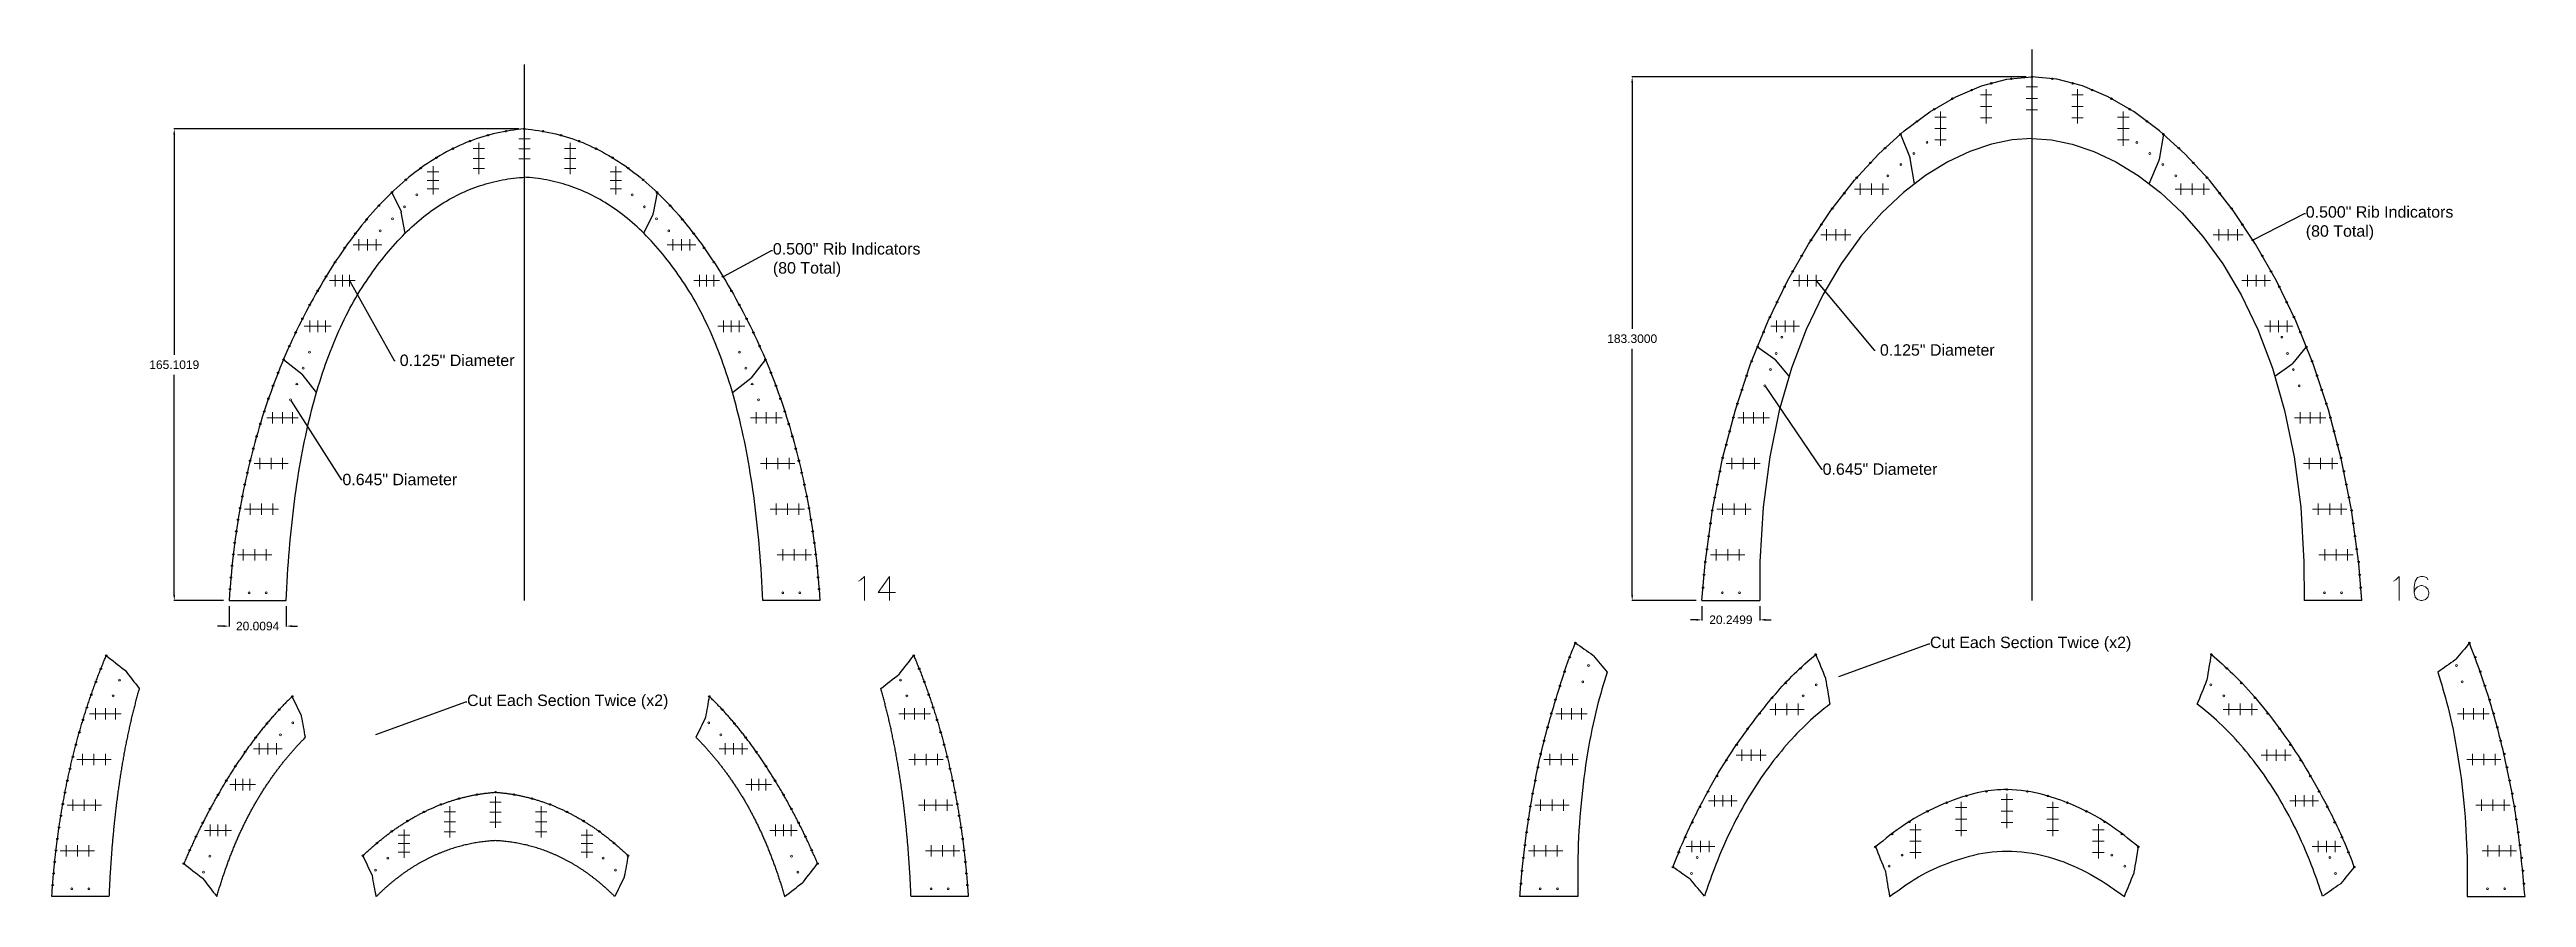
# Model space of a CAD drawing. Header units: inches. Extents: x -241 to 12541, y -1696 to 1281.
# Drawn here: x 1446 to 2313, y 91 to 388 of the extents above; entities that cross this region are included whole.
import ezdxf
from ezdxf import colors
from ezdxf.entities.mleader import LeaderData, LeaderLine
from ezdxf.math import Vec2, Vec3

# ---------------------------------------------------------------- set-up
doc = ezdxf.new("R2010")
doc.units = ezdxf.units.IN
doc.header["$MEASUREMENT"] = 0
doc.header["$PDMODE"] = 2
doc.header["$PDSIZE"] = 2
doc.layers.add('Annotation', color=7, linetype='Continuous', lineweight=9)
doc.layers.add('Drilling', color=3, linetype='Continuous', lineweight=13)
doc.layers.add('OLD1', color=1, linetype='Continuous')
doc.styles.get("Standard").update_dxf_attribs({"font": 'Arial.ttf'})
doc.dimstyles.get("Standard").update_dxf_attribs({"dimtxt": 3, "dimasz": 2, "dimexe": 0.18, "dimexo": 2, "dimgap": 2, "dimtad": 0, "dimtih": 1, "dimtoh": 1, "dimdec": 4, "dimzin": 0, "dimdsep": 46, "dimtxsty": 'Standard', "dimcen": 0.09, "dimadec": 0, "dimazin": 0, "dimtfac": 1, "dimtdec": 4, "dimtofl": 0, "dimtmove": 0, "dimatfit": 3, "dimfxl": 1, "dimtolj": 1, "dimtzin": 0, "dimarcsym": 0})

msp = doc.modelspace()

# ---------------------------------------------------------------- blocks, each defined once
blk = doc.blocks.new('*U142')
at = {"layer": 'Drilling'}
blk.add_point((0, 0), dxfattribs=at)
blk = doc.blocks.new('*U143')
at = {"layer": 'Drilling', "color": 0, "linetype": 'ByBlock', "lineweight": -2, "transparency": 16777216}
for p in [(0, 0), (4, 0), (8, 0)]:
    blk.add_blockref('*U142', p, dxfattribs=at)
blk = doc.blocks.new('*U144')
at = {"layer": 'Drilling'}
blk.add_point((0, 0), dxfattribs=at)
blk = doc.blocks.new('*U145')
at = {"layer": 'Drilling', "color": 0, "linetype": 'ByBlock', "lineweight": -2, "transparency": 16777216}
for p in [(0, 0), (4, 0), (8, 0)]:
    blk.add_blockref('*U144', p, dxfattribs=at)
blk = doc.blocks.new('*U146')
at = {"layer": 'Drilling'}
blk.add_point((0, 0), dxfattribs=at)
blk = doc.blocks.new('*U147')
at = {"layer": 'Drilling', "color": 0, "linetype": 'ByBlock', "lineweight": -2, "transparency": 16777216}
for p in [(0, 0), (4, 0), (8, 0)]:
    blk.add_blockref('*U146', p, dxfattribs=at)
blk = doc.blocks.new('*U148')
at = {"layer": 'Drilling'}
blk.add_point((0, 0), dxfattribs=at)
blk = doc.blocks.new('*U149')
at = {"layer": 'Drilling', "color": 0, "linetype": 'ByBlock', "lineweight": -2, "transparency": 16777216}
for p in [(0, 0), (3.5, 0), (7, 0)]:
    blk.add_blockref('*U148', p, dxfattribs=at)
blk = doc.blocks.new('*U150')
at = {"layer": 'Drilling'}
blk.add_point((0, 0), dxfattribs=at)
blk = doc.blocks.new('*U151')
at = {"layer": 'Drilling', "color": 0, "linetype": 'ByBlock', "lineweight": -2, "transparency": 16777216}
for p in [(0, 0), (2.75, 0), (5.5, 0)]:
    blk.add_blockref('*U150', p, dxfattribs=at)
blk = doc.blocks.new('*U152')
at = {"layer": 'Drilling'}
blk.add_point((0, 0), dxfattribs=at)
blk = doc.blocks.new('*U153')
at = {"layer": 'Drilling', "color": 0, "linetype": 'ByBlock', "lineweight": -2, "transparency": 16777216}
for p in [(0, 0), (2.5, 0), (5, 0)]:
    blk.add_blockref('*U152', p, dxfattribs=at)
blk = doc.blocks.new('*U154')
at = {"layer": 'Drilling'}
blk.add_point((0, 0), dxfattribs=at)
blk = doc.blocks.new('*U155')
at = {"layer": 'Drilling', "color": 0, "linetype": 'ByBlock', "lineweight": -2, "transparency": 16777216}
for p in [(0, 0), (3, 0), (6, 0)]:
    blk.add_blockref('*U154', p, dxfattribs=at)
blk = doc.blocks.new('*U156')
at = {"layer": 'Drilling'}
blk.add_point((0, 0), dxfattribs=at)
blk = doc.blocks.new('*U157')
at = {"layer": 'Drilling', "color": 0, "linetype": 'ByBlock', "lineweight": -2, "transparency": 16777216}
for p in [(0, 0), (3.5, 0), (7, 0)]:
    blk.add_blockref('*U156', p, dxfattribs=at)
blk = doc.blocks.new('*U158')
at = {"layer": 'Drilling'}
blk.add_point((0, 0), dxfattribs=at)
blk = doc.blocks.new('*U159')
at = {"layer": 'Drilling', "color": 0, "linetype": 'ByBlock', "lineweight": -2, "transparency": 16777216}
for p in [(0, 0), (3, 0), (6, 0)]:
    blk.add_blockref('*U158', p, dxfattribs=at)
blk = doc.blocks.new('*U162')
at = {"layer": 'Drilling'}
blk.add_point((0, 0), dxfattribs=at)
blk = doc.blocks.new('*U163')
at = {"layer": 'Drilling', "color": 0, "linetype": 'ByBlock', "lineweight": -2, "transparency": 16777216}
for p in [(0, 0), (4, 0), (8, 0)]:
    blk.add_blockref('*U162', p, dxfattribs=at)
blk = doc.blocks.new('*U164')
at = {"layer": 'Drilling'}
blk.add_point((0, 0), dxfattribs=at)
blk = doc.blocks.new('*U165')
at = {"layer": 'Drilling', "color": 0, "linetype": 'ByBlock', "lineweight": -2, "transparency": 16777216}
for p in [(0, 0), (4, 0), (8, 0)]:
    blk.add_blockref('*U164', p, dxfattribs=at)
blk = doc.blocks.new('*U166')
at = {"layer": 'Drilling'}
blk.add_point((0, 0), dxfattribs=at)
blk = doc.blocks.new('*U167')
at = {"layer": 'Drilling', "color": 0, "linetype": 'ByBlock', "lineweight": -2, "transparency": 16777216}
for p in [(0, 0), (4, 0), (8, 0)]:
    blk.add_blockref('*U166', p, dxfattribs=at)
blk = doc.blocks.new('*U168')
at = {"layer": 'Drilling'}
blk.add_point((0, 0), dxfattribs=at)
blk = doc.blocks.new('*U169')
at = {"layer": 'Drilling', "color": 0, "linetype": 'ByBlock', "lineweight": -2, "transparency": 16777216}
for p in [(0, 0), (3.5, 0), (7, 0)]:
    blk.add_blockref('*U168', p, dxfattribs=at)
blk = doc.blocks.new('*U170')
at = {"layer": 'Drilling'}
blk.add_point((0, 0), dxfattribs=at)
blk = doc.blocks.new('*U171')
at = {"layer": 'Drilling', "color": 0, "linetype": 'ByBlock', "lineweight": -2, "transparency": 16777216}
for p in [(0, 0), (2.75, 0), (5.5, 0)]:
    blk.add_blockref('*U170', p, dxfattribs=at)
blk = doc.blocks.new('*U172')
at = {"layer": 'Drilling'}
blk.add_point((0, 0), dxfattribs=at)
blk = doc.blocks.new('*U173')
at = {"layer": 'Drilling', "color": 0, "linetype": 'ByBlock', "lineweight": -2, "transparency": 16777216}
for p in [(0, 0), (2.5, 0), (5, 0)]:
    blk.add_blockref('*U172', p, dxfattribs=at)
blk = doc.blocks.new('*U174')
at = {"layer": 'Drilling'}
blk.add_point((0, 0), dxfattribs=at)
blk = doc.blocks.new('*U175')
at = {"layer": 'Drilling', "color": 0, "linetype": 'ByBlock', "lineweight": -2, "transparency": 16777216}
for p in [(0, 0), (3, 0), (6, 0)]:
    blk.add_blockref('*U174', p, dxfattribs=at)
blk = doc.blocks.new('*U176')
at = {"layer": 'Drilling'}
blk.add_point((0, 0), dxfattribs=at)
blk = doc.blocks.new('*U177')
at = {"layer": 'Drilling', "color": 0, "linetype": 'ByBlock', "lineweight": -2, "transparency": 16777216}
for p in [(0, 0), (3.5, 0), (7, 0)]:
    blk.add_blockref('*U176', p, dxfattribs=at)
blk = doc.blocks.new('*U178')
at = {"layer": 'Drilling'}
blk.add_point((0, 0), dxfattribs=at)
blk = doc.blocks.new('*U179')
at = {"layer": 'Drilling', "color": 0, "linetype": 'ByBlock', "lineweight": -2, "transparency": 16777216}
for p in [(0, 0), (3, 0), (6, 0)]:
    blk.add_blockref('*U178', p, dxfattribs=at)
blk = doc.blocks.new('*U180')
at = {"layer": 'Drilling'}
blk.add_point((0, 0), dxfattribs=at)
blk = doc.blocks.new('*U181')
at = {"layer": 'Drilling', "color": 0, "linetype": 'ByBlock', "lineweight": -2, "transparency": 16777216}
for p in [(0, 0), (3.5, 0), (7, 0)]:
    blk.add_blockref('*U180', p, dxfattribs=at)
blk = doc.blocks.new('*U224')
at = {"layer": 'Drilling'}
blk.add_point((0, 0), dxfattribs=at)
blk = doc.blocks.new('*U225')
at = {"layer": 'Drilling', "color": 0, "linetype": 'ByBlock', "lineweight": -2, "transparency": 16777216}
for p in [(0, 0), (4, 0), (8, 0)]:
    blk.add_blockref('*U224', p, dxfattribs=at)
blk = doc.blocks.new('*U226')
at = {"layer": 'Drilling'}
blk.add_point((0, 0), dxfattribs=at)
blk = doc.blocks.new('*U227')
at = {"layer": 'Drilling', "color": 0, "linetype": 'ByBlock', "lineweight": -2, "transparency": 16777216}
for p in [(0, 0), (4, 0), (8, 0)]:
    blk.add_blockref('*U226', p, dxfattribs=at)
blk = doc.blocks.new('*U228')
at = {"layer": 'Drilling'}
blk.add_point((0, 0), dxfattribs=at)
blk = doc.blocks.new('*U229')
at = {"layer": 'Drilling', "color": 0, "linetype": 'ByBlock', "lineweight": -2, "transparency": 16777216}
for p in [(0, 0), (4, 0), (8, 0)]:
    blk.add_blockref('*U228', p, dxfattribs=at)
blk = doc.blocks.new('*U230')
at = {"layer": 'Drilling'}
blk.add_point((0, 0), dxfattribs=at)
blk = doc.blocks.new('*U231')
at = {"layer": 'Drilling', "color": 0, "linetype": 'ByBlock', "lineweight": -2, "transparency": 16777216}
for p in [(0, 0), (3.5, 0), (7, 0)]:
    blk.add_blockref('*U230', p, dxfattribs=at)
blk = doc.blocks.new('*U232')
at = {"layer": 'Drilling'}
blk.add_point((0, 0), dxfattribs=at)
blk = doc.blocks.new('*U233')
at = {"layer": 'Drilling', "color": 0, "linetype": 'ByBlock', "lineweight": -2, "transparency": 16777216}
for p in [(0, 0), (2.75, 0), (5.5, 0)]:
    blk.add_blockref('*U232', p, dxfattribs=at)
blk = doc.blocks.new('*U234')
at = {"layer": 'Drilling'}
blk.add_point((0, 0), dxfattribs=at)
blk = doc.blocks.new('*U235')
at = {"layer": 'Drilling', "color": 0, "linetype": 'ByBlock', "lineweight": -2, "transparency": 16777216}
for p in [(0, 0), (2.5, 0), (5, 0)]:
    blk.add_blockref('*U234', p, dxfattribs=at)
blk = doc.blocks.new('*U236')
at = {"layer": 'Drilling'}
blk.add_point((0, 0), dxfattribs=at)
blk = doc.blocks.new('*U237')
at = {"layer": 'Drilling', "color": 0, "linetype": 'ByBlock', "lineweight": -2, "transparency": 16777216}
for p in [(0, 0), (3, 0), (6, 0)]:
    blk.add_blockref('*U236', p, dxfattribs=at)
blk = doc.blocks.new('*U238')
at = {"layer": 'Drilling'}
blk.add_point((0, 0), dxfattribs=at)
blk = doc.blocks.new('*U239')
at = {"layer": 'Drilling', "color": 0, "linetype": 'ByBlock', "lineweight": -2, "transparency": 16777216}
for p in [(0, 0), (3.5, 0), (7, 0)]:
    blk.add_blockref('*U238', p, dxfattribs=at)
blk = doc.blocks.new('*U240')
at = {"layer": 'Drilling'}
blk.add_point((0, 0), dxfattribs=at)
blk = doc.blocks.new('*U241')
at = {"layer": 'Drilling', "color": 0, "linetype": 'ByBlock', "lineweight": -2, "transparency": 16777216}
for p in [(0, 0), (3, 0), (6, 0)]:
    blk.add_blockref('*U240', p, dxfattribs=at)
blk = doc.blocks.new('*U242')
at = {"layer": 'Drilling'}
blk.add_point((0, 0), dxfattribs=at)
blk = doc.blocks.new('*U243')
at = {"layer": 'Drilling', "color": 0, "linetype": 'ByBlock', "lineweight": -2, "transparency": 16777216}
for p in [(0, 0), (3.5, 0), (7, 0)]:
    blk.add_blockref('*U242', p, dxfattribs=at)
blk = doc.blocks.new('*U244')
at = {"layer": 'Drilling'}
blk.add_point((0, 0), dxfattribs=at)
blk = doc.blocks.new('*U245')
at = {"layer": 'Drilling', "color": 0, "linetype": 'ByBlock', "lineweight": -2, "transparency": 16777216}
for p in [(0, 0), (3, 0), (6, 0)]:
    blk.add_blockref('*U244', p, dxfattribs=at)
blk = doc.blocks.new('*U246')
at = {"layer": 'Drilling'}
blk.add_point((0, 0), dxfattribs=at)
blk = doc.blocks.new('*U247')
at = {"layer": 'Drilling', "color": 0, "linetype": 'ByBlock', "lineweight": -2, "transparency": 16777216}
for p in [(0, 0), (3.5, 0), (7, 0)]:
    blk.add_blockref('*U246', p, dxfattribs=at)
blk = doc.blocks.new('*U248')
at = {"layer": 'Drilling'}
blk.add_point((0, 0), dxfattribs=at)
blk = doc.blocks.new('*U249')
at = {"layer": 'Drilling', "color": 0, "linetype": 'ByBlock', "lineweight": -2, "transparency": 16777216}
for p in [(0, 0), (2.75, 0), (5.5, 0)]:
    blk.add_blockref('*U248', p, dxfattribs=at)
blk = doc.blocks.new('*U250')
at = {"layer": 'Drilling'}
blk.add_point((0, 0), dxfattribs=at)
blk = doc.blocks.new('*U251')
at = {"layer": 'Drilling', "color": 0, "linetype": 'ByBlock', "lineweight": -2, "transparency": 16777216}
for p in [(0, 0), (2.5, 0), (5, 0)]:
    blk.add_blockref('*U250', p, dxfattribs=at)
blk = doc.blocks.new('*U252')
at = {"layer": 'Drilling'}
blk.add_point((0, 0), dxfattribs=at)
blk = doc.blocks.new('*U253')
at = {"layer": 'Drilling', "color": 0, "linetype": 'ByBlock', "lineweight": -2, "transparency": 16777216}
for p in [(0, 0), (3, 0), (6, 0)]:
    blk.add_blockref('*U252', p, dxfattribs=at)
blk = doc.blocks.new('*U254')
at = {"layer": 'Drilling'}
blk.add_point((0, 0), dxfattribs=at)
blk = doc.blocks.new('*U255')
at = {"layer": 'Drilling', "color": 0, "linetype": 'ByBlock', "lineweight": -2, "transparency": 16777216}
for p in [(0, 0), (4, 0), (8, 0)]:
    blk.add_blockref('*U254', p, dxfattribs=at)
blk = doc.blocks.new('*U256')
at = {"layer": 'Drilling'}
blk.add_point((0, 0), dxfattribs=at)
blk = doc.blocks.new('*U257')
at = {"layer": 'Drilling', "color": 0, "linetype": 'ByBlock', "lineweight": -2, "transparency": 16777216}
for p in [(0, 0), (4, 0), (8, 0)]:
    blk.add_blockref('*U256', p, dxfattribs=at)
blk = doc.blocks.new('*U258')
at = {"layer": 'Drilling'}
blk.add_point((0, 0), dxfattribs=at)
blk = doc.blocks.new('*U259')
at = {"layer": 'Drilling', "color": 0, "linetype": 'ByBlock', "lineweight": -2, "transparency": 16777216}
for p in [(0, 0), (4, 0), (8, 0)]:
    blk.add_blockref('*U258', p, dxfattribs=at)
blk = doc.blocks.new('*U260')
at = {"layer": 'Drilling'}
blk.add_point((0, 0), dxfattribs=at)
blk = doc.blocks.new('*U261')
at = {"layer": 'Drilling', "color": 0, "linetype": 'ByBlock', "lineweight": -2, "transparency": 16777216}
for p in [(0, 0), (3.5, 0), (7, 0)]:
    blk.add_blockref('*U260', p, dxfattribs=at)
blk = doc.blocks.new('*D304')
at = {"layer": 'Annotation', "color": 0, "lineweight": -2, "transparency": 16777216}
for p, q in [((1508.93, 192.84), (1508.93, 185.72)), ((1528.93, 192.84), (1528.93, 185.72)), ((1506.93, 185.9), (1504.93, 185.9)), ((1530.93, 185.9), (1532.93, 185.9))]:
    blk.add_line(p, q, dxfattribs=at)
at = {"layer": 'Annotation', "color": 0, "transparency": 16777216}
for points in [[(1506.93, 186.23), (1506.93, 185.57), (1508.93, 185.9)], [(1530.93, 186.23), (1530.93, 185.57), (1528.93, 185.9)]]:
    blk.add_solid(points, dxfattribs=at)
at = {"layer": 'Annotation', "color": 0, "transparency": 16777216, "insert": (1518.93, 185.9), "char_height": 3, "attachment_point": 5}
blk.add_mtext('\\A1;20.0094', dxfattribs=at)
blk = doc.blocks.new('*D305')
at = {"layer": 'Annotation', "color": 0, "lineweight": -2, "transparency": 16777216}
for p, q in [((1610.36, 359.94), (1489.56, 359.94)), ((1489.74, 357.94), (1489.74, 280.91)), ((1489.74, 196.84), (1489.74, 273.87)), ((1506.93, 194.84), (1489.56, 194.84))]:
    blk.add_line(p, q, dxfattribs=at)
at = {"layer": 'Annotation', "color": 0, "transparency": 16777216}
for points in [[(1489.4, 357.94), (1490.07, 357.94), (1489.74, 359.94)], [(1489.4, 196.84), (1490.07, 196.84), (1489.74, 194.84)]]:
    blk.add_solid(points, dxfattribs=at)
at = {"layer": 'Annotation', "color": 0, "transparency": 16777216, "insert": (1489.74, 277.39), "char_height": 3, "attachment_point": 5}
blk.add_mtext('\\A1;165.1019', dxfattribs=at)
blk = doc.blocks.new('*U182')
at = {"layer": 'Drilling'}
blk.add_point((0, 0), dxfattribs=at)
blk = doc.blocks.new('*U183')
at = {"layer": 'Drilling', "color": 0, "linetype": 'ByBlock', "lineweight": -2, "transparency": 16777216}
for p in [(0, 0), (4, 0), (8, 0)]:
    blk.add_blockref('*U182', p, dxfattribs=at)
blk = doc.blocks.new('*U184')
at = {"layer": 'Drilling'}
blk.add_point((0, 0), dxfattribs=at)
blk = doc.blocks.new('*U185')
at = {"layer": 'Drilling', "color": 0, "linetype": 'ByBlock', "lineweight": -2, "transparency": 16777216}
for p in [(0, 0), (4, 0), (8, 0)]:
    blk.add_blockref('*U184', p, dxfattribs=at)
blk = doc.blocks.new('*U186')
at = {"layer": 'Drilling'}
blk.add_point((0, 0), dxfattribs=at)
blk = doc.blocks.new('*U187')
at = {"layer": 'Drilling', "color": 0, "linetype": 'ByBlock', "lineweight": -2, "transparency": 16777216}
for p in [(0, 0), (4, 0), (8, 0)]:
    blk.add_blockref('*U186', p, dxfattribs=at)
blk = doc.blocks.new('*U188')
at = {"layer": 'Drilling'}
blk.add_point((0, 0), dxfattribs=at)
blk = doc.blocks.new('*U189')
at = {"layer": 'Drilling', "color": 0, "linetype": 'ByBlock', "lineweight": -2, "transparency": 16777216}
for p in [(0, 0), (3.5, 0), (7, 0)]:
    blk.add_blockref('*U188', p, dxfattribs=at)
blk = doc.blocks.new('*U190')
at = {"layer": 'Drilling'}
blk.add_point((0, 0), dxfattribs=at)
blk = doc.blocks.new('*U191')
at = {"layer": 'Drilling', "color": 0, "linetype": 'ByBlock', "lineweight": -2, "transparency": 16777216}
for p in [(0, 0), (3, 0), (6, 0)]:
    blk.add_blockref('*U190', p, dxfattribs=at)
blk = doc.blocks.new('*U192')
at = {"layer": 'Drilling'}
blk.add_point((0, 0), dxfattribs=at)
blk = doc.blocks.new('*U193')
at = {"layer": 'Drilling', "color": 0, "linetype": 'ByBlock', "lineweight": -2, "transparency": 16777216}
for p in [(0, 0), (3, 0), (6, 0)]:
    blk.add_blockref('*U192', p, dxfattribs=at)
blk = doc.blocks.new('*U194')
at = {"layer": 'Drilling'}
blk.add_point((0, 0), dxfattribs=at)
blk = doc.blocks.new('*U195')
at = {"layer": 'Drilling', "color": 0, "linetype": 'ByBlock', "lineweight": -2, "transparency": 16777216}
for p in [(0, 0), (3.25, 0), (6.5, 0)]:
    blk.add_blockref('*U194', p, dxfattribs=at)
blk = doc.blocks.new('*U196')
at = {"layer": 'Drilling'}
blk.add_point((0, 0), dxfattribs=at)
blk = doc.blocks.new('*U197')
at = {"layer": 'Drilling', "color": 0, "linetype": 'ByBlock', "lineweight": -2, "transparency": 16777216}
for p in [(0, 0), (4, 0), (8, 0)]:
    blk.add_blockref('*U196', p, dxfattribs=at)
blk = doc.blocks.new('*U198')
at = {"layer": 'Drilling'}
blk.add_point((0, 0), dxfattribs=at)
blk = doc.blocks.new('*U199')
at = {"layer": 'Drilling', "color": 0, "linetype": 'ByBlock', "lineweight": -2, "transparency": 16777216}
for p in [(0, 0), (4, 0), (8, 0)]:
    blk.add_blockref('*U198', p, dxfattribs=at)
blk = doc.blocks.new('*U200')
at = {"layer": 'Drilling'}
blk.add_point((0, 0), dxfattribs=at)
blk = doc.blocks.new('*U201')
at = {"layer": 'Drilling', "color": 0, "linetype": 'ByBlock', "lineweight": -2, "transparency": 16777216}
for p in [(0, 0), (4, 0), (8, 0)]:
    blk.add_blockref('*U200', p, dxfattribs=at)
blk = doc.blocks.new('*U202')
at = {"layer": 'Drilling'}
blk.add_point((0, 0), dxfattribs=at)
blk = doc.blocks.new('*U203')
at = {"layer": 'Drilling', "color": 0, "linetype": 'ByBlock', "lineweight": -2, "transparency": 16777216}
for p in [(0, 0), (4, 0), (8, 0)]:
    blk.add_blockref('*U202', p, dxfattribs=at)
blk = doc.blocks.new('*U204')
at = {"layer": 'Drilling'}
blk.add_point((0, 0), dxfattribs=at)
blk = doc.blocks.new('*U205')
at = {"layer": 'Drilling', "color": 0, "linetype": 'ByBlock', "lineweight": -2, "transparency": 16777216}
for p in [(0, 0), (4, 0), (8, 0)]:
    blk.add_blockref('*U204', p, dxfattribs=at)
blk = doc.blocks.new('*U206')
at = {"layer": 'Drilling'}
blk.add_point((0, 0), dxfattribs=at)
blk = doc.blocks.new('*U207')
at = {"layer": 'Drilling', "color": 0, "linetype": 'ByBlock', "lineweight": -2, "transparency": 16777216}
for p in [(0, 0), (4, 0), (8, 0)]:
    blk.add_blockref('*U206', p, dxfattribs=at)
blk = doc.blocks.new('*U208')
at = {"layer": 'Drilling'}
blk.add_point((0, 0), dxfattribs=at)
blk = doc.blocks.new('*U209')
at = {"layer": 'Drilling', "color": 0, "linetype": 'ByBlock', "lineweight": -2, "transparency": 16777216}
for p in [(0, 0), (4, 0), (8, 0)]:
    blk.add_blockref('*U208', p, dxfattribs=at)
blk = doc.blocks.new('*U210')
at = {"layer": 'Drilling'}
blk.add_point((0, 0), dxfattribs=at)
blk = doc.blocks.new('*U211')
at = {"layer": 'Drilling', "color": 0, "linetype": 'ByBlock', "lineweight": -2, "transparency": 16777216}
for p in [(0, 0), (3.5, 0), (7, 0)]:
    blk.add_blockref('*U210', p, dxfattribs=at)
blk = doc.blocks.new('*U212')
at = {"layer": 'Drilling'}
blk.add_point((0, 0), dxfattribs=at)
blk = doc.blocks.new('*U213')
at = {"layer": 'Drilling', "color": 0, "linetype": 'ByBlock', "lineweight": -2, "transparency": 16777216}
for p in [(0, 0), (3, 0), (6, 0)]:
    blk.add_blockref('*U212', p, dxfattribs=at)
blk = doc.blocks.new('*U214')
at = {"layer": 'Drilling'}
blk.add_point((0, 0), dxfattribs=at)
blk = doc.blocks.new('*U215')
at = {"layer": 'Drilling', "color": 0, "linetype": 'ByBlock', "lineweight": -2, "transparency": 16777216}
for p in [(0, 0), (3, 0), (6, 0)]:
    blk.add_blockref('*U214', p, dxfattribs=at)
blk = doc.blocks.new('*U216')
at = {"layer": 'Drilling'}
blk.add_point((0, 0), dxfattribs=at)
blk = doc.blocks.new('*U217')
at = {"layer": 'Drilling', "color": 0, "linetype": 'ByBlock', "lineweight": -2, "transparency": 16777216}
for p in [(0, 0), (3.25, 0), (6.5, 0)]:
    blk.add_blockref('*U216', p, dxfattribs=at)
blk = doc.blocks.new('*U218')
at = {"layer": 'Drilling'}
blk.add_point((0, 0), dxfattribs=at)
blk = doc.blocks.new('*U219')
at = {"layer": 'Drilling', "color": 0, "linetype": 'ByBlock', "lineweight": -2, "transparency": 16777216}
for p in [(0, 0), (4, 0), (8, 0)]:
    blk.add_blockref('*U218', p, dxfattribs=at)
blk = doc.blocks.new('*U220')
at = {"layer": 'Drilling'}
blk.add_point((0, 0), dxfattribs=at)
blk = doc.blocks.new('*U221')
at = {"layer": 'Drilling', "color": 0, "linetype": 'ByBlock', "lineweight": -2, "transparency": 16777216}
for p in [(0, 0), (4, 0), (8, 0)]:
    blk.add_blockref('*U220', p, dxfattribs=at)
blk = doc.blocks.new('*U222')
at = {"layer": 'Drilling'}
blk.add_point((0, 0), dxfattribs=at)
blk = doc.blocks.new('*U223')
at = {"layer": 'Drilling', "color": 0, "linetype": 'ByBlock', "lineweight": -2, "transparency": 16777216}
for p in [(0, 0), (4, 0), (8, 0)]:
    blk.add_blockref('*U222', p, dxfattribs=at)
blk = doc.blocks.new('*U262')
at = {"layer": 'Drilling'}
blk.add_point((0, 0), dxfattribs=at)
blk = doc.blocks.new('*U263')
at = {"layer": 'Drilling', "color": 0, "linetype": 'ByBlock', "lineweight": -2, "transparency": 16777216}
for p in [(0, 0), (4, 0), (8, 0)]:
    blk.add_blockref('*U262', p, dxfattribs=at)
blk = doc.blocks.new('*U264')
at = {"layer": 'Drilling'}
blk.add_point((0, 0), dxfattribs=at)
blk = doc.blocks.new('*U265')
at = {"layer": 'Drilling', "color": 0, "linetype": 'ByBlock', "lineweight": -2, "transparency": 16777216}
for p in [(0, 0), (4, 0), (8, 0)]:
    blk.add_blockref('*U264', p, dxfattribs=at)
blk = doc.blocks.new('*U266')
at = {"layer": 'Drilling'}
blk.add_point((0, 0), dxfattribs=at)
blk = doc.blocks.new('*U267')
at = {"layer": 'Drilling', "color": 0, "linetype": 'ByBlock', "lineweight": -2, "transparency": 16777216}
for p in [(0, 0), (4, 0), (8, 0)]:
    blk.add_blockref('*U266', p, dxfattribs=at)
blk = doc.blocks.new('*U268')
at = {"layer": 'Drilling'}
blk.add_point((0, 0), dxfattribs=at)
blk = doc.blocks.new('*U269')
at = {"layer": 'Drilling', "color": 0, "linetype": 'ByBlock', "lineweight": -2, "transparency": 16777216}
for p in [(0, 0), (3.5, 0), (7, 0)]:
    blk.add_blockref('*U268', p, dxfattribs=at)
blk = doc.blocks.new('*U270')
at = {"layer": 'Drilling'}
blk.add_point((0, 0), dxfattribs=at)
blk = doc.blocks.new('*U271')
at = {"layer": 'Drilling', "color": 0, "linetype": 'ByBlock', "lineweight": -2, "transparency": 16777216}
for p in [(0, 0), (3, 0), (6, 0)]:
    blk.add_blockref('*U270', p, dxfattribs=at)
blk = doc.blocks.new('*U272')
at = {"layer": 'Drilling'}
blk.add_point((0, 0), dxfattribs=at)
blk = doc.blocks.new('*U273')
at = {"layer": 'Drilling', "color": 0, "linetype": 'ByBlock', "lineweight": -2, "transparency": 16777216}
for p in [(0, 0), (3, 0), (6, 0)]:
    blk.add_blockref('*U272', p, dxfattribs=at)
blk = doc.blocks.new('*U274')
at = {"layer": 'Drilling'}
blk.add_point((0, 0), dxfattribs=at)
blk = doc.blocks.new('*U275')
at = {"layer": 'Drilling', "color": 0, "linetype": 'ByBlock', "lineweight": -2, "transparency": 16777216}
for p in [(0, 0), (3.25, 0), (6.5, 0)]:
    blk.add_blockref('*U274', p, dxfattribs=at)
blk = doc.blocks.new('*U276')
at = {"layer": 'Drilling'}
blk.add_point((0, 0), dxfattribs=at)
blk = doc.blocks.new('*U277')
at = {"layer": 'Drilling', "color": 0, "linetype": 'ByBlock', "lineweight": -2, "transparency": 16777216}
for p in [(0, 0), (4, 0), (8, 0)]:
    blk.add_blockref('*U276', p, dxfattribs=at)
blk = doc.blocks.new('*U278')
at = {"layer": 'Drilling'}
blk.add_point((0, 0), dxfattribs=at)
blk = doc.blocks.new('*U279')
at = {"layer": 'Drilling', "color": 0, "linetype": 'ByBlock', "lineweight": -2, "transparency": 16777216}
for p in [(0, 0), (4, 0), (8, 0)]:
    blk.add_blockref('*U278', p, dxfattribs=at)
blk = doc.blocks.new('*U280')
at = {"layer": 'Drilling'}
blk.add_point((0, 0), dxfattribs=at)
blk = doc.blocks.new('*U281')
at = {"layer": 'Drilling', "color": 0, "linetype": 'ByBlock', "lineweight": -2, "transparency": 16777216}
for p in [(0, 0), (4, 0), (8, 0)]:
    blk.add_blockref('*U280', p, dxfattribs=at)
blk = doc.blocks.new('*U282')
at = {"layer": 'Drilling'}
blk.add_point((0, 0), dxfattribs=at)
blk = doc.blocks.new('*U283')
at = {"layer": 'Drilling', "color": 0, "linetype": 'ByBlock', "lineweight": -2, "transparency": 16777216}
for p in [(0, 0), (4, 0), (8, 0)]:
    blk.add_blockref('*U282', p, dxfattribs=at)
blk = doc.blocks.new('*U284')
at = {"layer": 'Drilling'}
blk.add_point((0, 0), dxfattribs=at)
blk = doc.blocks.new('*U285')
at = {"layer": 'Drilling', "color": 0, "linetype": 'ByBlock', "lineweight": -2, "transparency": 16777216}
for p in [(0, 0), (4, 0), (8, 0)]:
    blk.add_blockref('*U284', p, dxfattribs=at)
blk = doc.blocks.new('*U286')
at = {"layer": 'Drilling'}
blk.add_point((0, 0), dxfattribs=at)
blk = doc.blocks.new('*U287')
at = {"layer": 'Drilling', "color": 0, "linetype": 'ByBlock', "lineweight": -2, "transparency": 16777216}
for p in [(0, 0), (4, 0), (8, 0)]:
    blk.add_blockref('*U286', p, dxfattribs=at)
blk = doc.blocks.new('*U288')
at = {"layer": 'Drilling'}
blk.add_point((0, 0), dxfattribs=at)
blk = doc.blocks.new('*U289')
at = {"layer": 'Drilling', "color": 0, "linetype": 'ByBlock', "lineweight": -2, "transparency": 16777216}
for p in [(0, 0), (3, 0), (6, 0)]:
    blk.add_blockref('*U288', p, dxfattribs=at)
blk = doc.blocks.new('*U290')
at = {"layer": 'Drilling'}
blk.add_point((0, 0), dxfattribs=at)
blk = doc.blocks.new('*U291')
at = {"layer": 'Drilling', "color": 0, "linetype": 'ByBlock', "lineweight": -2, "transparency": 16777216}
for p in [(0, 0), (3, 0), (6, 0)]:
    blk.add_blockref('*U290', p, dxfattribs=at)
blk = doc.blocks.new('*U292')
at = {"layer": 'Drilling'}
blk.add_point((0, 0), dxfattribs=at)
blk = doc.blocks.new('*U293')
at = {"layer": 'Drilling', "color": 0, "linetype": 'ByBlock', "lineweight": -2, "transparency": 16777216}
for p in [(0, 0), (3.25, 0), (6.5, 0)]:
    blk.add_blockref('*U292', p, dxfattribs=at)
blk = doc.blocks.new('*U294')
at = {"layer": 'Drilling'}
blk.add_point((0, 0), dxfattribs=at)
blk = doc.blocks.new('*U295')
at = {"layer": 'Drilling', "color": 0, "linetype": 'ByBlock', "lineweight": -2, "transparency": 16777216}
for p in [(0, 0), (4, 0), (8, 0)]:
    blk.add_blockref('*U294', p, dxfattribs=at)
blk = doc.blocks.new('*U296')
at = {"layer": 'Drilling'}
blk.add_point((0, 0), dxfattribs=at)
blk = doc.blocks.new('*U297')
at = {"layer": 'Drilling', "color": 0, "linetype": 'ByBlock', "lineweight": -2, "transparency": 16777216}
for p in [(0, 0), (4, 0), (8, 0)]:
    blk.add_blockref('*U296', p, dxfattribs=at)
blk = doc.blocks.new('*U298')
at = {"layer": 'Drilling'}
blk.add_point((0, 0), dxfattribs=at)
blk = doc.blocks.new('*U299')
at = {"layer": 'Drilling', "color": 0, "linetype": 'ByBlock', "lineweight": -2, "transparency": 16777216}
for p in [(0, 0), (4, 0), (8, 0)]:
    blk.add_blockref('*U298', p, dxfattribs=at)
blk = doc.blocks.new('*U300')
at = {"layer": 'Drilling'}
blk.add_point((0, 0), dxfattribs=at)
blk = doc.blocks.new('*U301')
at = {"layer": 'Drilling', "color": 0, "linetype": 'ByBlock', "lineweight": -2, "transparency": 16777216}
for p in [(0, 0), (4, 0), (8, 0)]:
    blk.add_blockref('*U300', p, dxfattribs=at)
blk = doc.blocks.new('*U302')
at = {"layer": 'Drilling'}
blk.add_point((0, 0), dxfattribs=at)
blk = doc.blocks.new('*U303')
at = {"layer": 'Drilling', "color": 0, "linetype": 'ByBlock', "lineweight": -2, "transparency": 16777216}
for p in [(0, 0), (3.5, 0), (7, 0)]:
    blk.add_blockref('*U302', p, dxfattribs=at)
blk = doc.blocks.new('*D306')
at = {"layer": 'Annotation', "color": 0, "lineweight": -2, "transparency": 16777216}
for p, q in [((2138.16, 378.14), (2000.02, 378.14)), ((2000.2, 376.14), (2000.2, 290.01)), ((2000.2, 196.84), (2000.2, 282.97)), ((2022.64, 194.84), (2000.02, 194.84))]:
    blk.add_line(p, q, dxfattribs=at)
at = {"layer": 'Annotation', "color": 0, "transparency": 16777216}
for points in [[(1999.86, 376.14), (2000.53, 376.14), (2000.2, 378.14)], [(1999.86, 196.84), (2000.53, 196.84), (2000.2, 194.84)]]:
    blk.add_solid(points, dxfattribs=at)
at = {"layer": 'Annotation', "color": 0, "transparency": 16777216, "insert": (2000.2, 286.49), "char_height": 3, "attachment_point": 5}
blk.add_mtext('\\A1;183.3000', dxfattribs=at)
blk = doc.blocks.new('*D307')
at = {"layer": 'Annotation', "color": 0, "lineweight": -2, "transparency": 16777216}
for p, q in [((2024.64, 192.84), (2024.64, 187.92)), ((2044.89, 192.84), (2044.89, 187.92)), ((2022.64, 188.1), (2020.64, 188.1)), ((2046.89, 188.1), (2048.89, 188.1))]:
    blk.add_line(p, q, dxfattribs=at)
at = {"layer": 'Annotation', "color": 0, "transparency": 16777216}
for points in [[(2022.64, 188.44), (2022.64, 187.77), (2024.64, 188.1)], [(2046.89, 188.44), (2046.89, 187.77), (2044.89, 188.1)]]:
    blk.add_solid(points, dxfattribs=at)
at = {"layer": 'Annotation', "color": 0, "transparency": 16777216, "insert": (2034.76, 188.1), "char_height": 3, "attachment_point": 5}
blk.add_mtext('\\A1;20.2499', dxfattribs=at)

# ---------------------------------------------------------------- dimensions: what is measured, and where the dimension line sits
at = {"layer": 'Annotation'}
for base, p1, p2, picture, middle in [((2000.1961, 378.13764), (2024.63857, 194.83764), (2140.15771, 378.13764), '*D306', (2000.1961, 286.48764)), ((1489.73574, 359.93966), (1508.92527, 194.83777), (1612.3577, 359.93966), '*D305', (1489.73574, 277.38871))]:
    dim = msp.add_linear_dim(base=base, p1=p1, p2=p2, angle=90, dimstyle='Standard', dxfattribs=at)
    dim.commit()
    dim.dimension.update_dxf_attribs({"geometry": picture, "text_midpoint": middle})
for base, p1, p2, picture, middle in [((1528.93467, 185.90119), (1508.92527, 194.83777), (1528.93467, 194.83777), '*D304', (1518.92997, 185.90119)), ((2044.88843, 188.10213), (2024.63857, 194.83764), (2044.88843, 194.83764), '*D307', (2034.7635, 188.10213))]:
    dim = msp.add_linear_dim(base=base, p1=p1, p2=p2, dimstyle='Standard', dxfattribs=at)
    dim.commit()
    dim.dimension.update_dxf_attribs({"geometry": picture, "text_midpoint": middle})

# ---------------------------------------------------------------- linework, layer by layer
for p, q in [((1612.3577, 194.83777), (1612.3577, 382.44297)), ((2140.15772, 387.72715), (2140.15772, 194.83764)), ((2094.11705, 358.08556), (2097.50966, 349.76302)), ((2186.1984, 358.08556), (2184.71815, 349.22084)), ((2099.05024, 340.68552), (2097.56999, 349.55024)), ((2181.26521, 340.68552), (2184.65782, 349.00805)), ((1565.92755, 337.7351), (1569.15584, 331.00684)), ((1570.58095, 323.41339), (1569.23792, 330.75421)), ((1654.13446, 323.41339), (1657.36275, 330.14165)), ((1658.78786, 337.7351), (1657.44483, 330.39428)), ((1527.98881, 279.20666), (1534.37971, 274.21933)), ((1696.7266, 279.20666), (1691.73927, 272.81576)), ((2044.09125, 283.64057), (2050.20048, 279.34302)), ((2055.15899, 273.40966), (2050.39536, 279.16287)), ((2225.15646, 273.40966), (2231.26568, 277.70721)), ((2236.2242, 283.64057), (2231.46057, 277.88736)), ((1539.54018, 267.65529), (1534.55285, 274.04619)), ((1685.17523, 267.65529), (1691.56613, 272.64262)), ((1508.92527, 194.83777), (1528.93467, 194.83777)), ((1715.79014, 194.83777), (1695.78074, 194.83777)), ((2024.63857, 194.83764), (2044.88843, 194.83764)), ((2255.67687, 194.83764), (2235.42702, 194.83764))]:
    msp.add_line(p, q)
for points in [[(2024.63857, 194.83764), (2025.7161, 207.82536), (2028.26817, 226.62582), (2031.83607, 244.56572), (2036.33359, 261.59644), (2041.67446, 277.66936), (2047.77248, 292.73585), (2054.54138, 306.7473), (2061.89495, 319.65508), (2069.74693, 331.41057), (2078.01111, 341.96515), (2086.60123, 351.27021), (2095.43107, 359.27711), (2104.41439, 365.93724), (2113.46495, 371.20198), (2122.49651, 375.02271), (2131.42284, 377.3508), (2140.15771, 378.13764), (2140.15772, 378.13763)], [(2255.67687, 194.83764), (2254.59935, 207.82536), (2252.04728, 226.62582), (2248.47937, 244.56572), (2243.98186, 261.59644), (2238.64098, 277.66936), (2232.54297, 292.73585), (2225.77407, 306.7473), (2218.4205, 319.65508), (2210.56851, 331.41057), (2202.30434, 341.96515), (2193.71421, 351.27021), (2184.88438, 359.27711), (2175.90106, 365.93724), (2166.8505, 371.20198), (2157.81894, 375.02271), (2148.89261, 377.3508), (2140.15774, 378.13764), (2140.15772, 378.13763)], [(1612.3577, 359.93966), (1611.11752, 359.83572), (1609.88223, 359.70942), (1608.65182, 359.56076), (1607.4263, 359.38973), (1606.20566, 359.19635), (1604.98991, 358.98061), (1603.77905, 358.7425), (1602.57307, 358.48204), (1601.37197, 358.19922), (1600.17577, 357.89403), (1598.98445, 357.56649), (1597.79801, 357.21658), (1596.61646, 356.84431), (1595.4398, 356.44969), (1594.26802, 356.0327), (1593.10113, 355.59335), (1591.93912, 355.13165), (1590.782, 354.64758), (1589.62977, 354.14115), (1588.48242, 353.61236), (1587.33996, 353.06121), (1586.20238, 352.4877), (1585.06969, 351.89183), (1583.94189, 351.2736), (1582.81897, 350.63301), (1581.70094, 349.97006), (1580.58779, 349.28475), (1579.47953, 348.57708), (1578.37616, 347.84705), (1577.27767, 347.09465), (1576.18407, 346.3199), (1575.09535, 345.52279), (1574.01152, 344.70332), (1572.93257, 343.86148), (1571.85851, 342.99729), (1570.78934, 342.11073), (1569.72505, 341.20182), (1568.66565, 340.27054), (1567.61114, 339.31691), (1566.56151, 338.34091), (1565.51677, 337.34255), (1564.47691, 336.32184), (1563.44194, 335.27876), (1562.41185, 334.21332), (1561.38665, 333.12552), (1560.36634, 332.01536), (1559.35091, 330.88285), (1558.34037, 329.72797), (1557.33471, 328.55073), (1556.33394, 327.35113), (1555.33806, 326.12917), (1554.34706, 324.88485), (1553.36095, 323.61817), (1552.37972, 322.32912), (1551.40338, 321.01772), (1550.43192, 319.68396), (1549.46536, 318.32784), (1548.50367, 316.94935), (1547.54688, 315.54851), (1546.59497, 314.12531), (1545.64794, 312.67974), (1544.7058, 311.21182), (1543.76855, 309.72153), (1542.83618, 308.20889), (1541.91251, 306.6812), (1541.00134, 305.14577), (1540.10267, 303.6026), (1539.2165, 302.05169), (1538.34284, 300.49305), (1537.48168, 298.92667), (1536.63302, 297.35255), (1535.79686, 295.7707), (1534.9732, 294.18111), (1534.16205, 292.58377), (1533.3634, 290.97871), (1532.57725, 289.3659), (1531.8036, 287.74536), (1531.04245, 286.11708), (1530.29381, 284.48106), (1529.55767, 282.83731), (1528.83403, 281.18581), (1528.12289, 279.52658), (1527.42426, 277.85962), (1526.73812, 276.18491), (1526.06449, 274.50247), (1525.40336, 272.81229), (1524.75473, 271.11437), (1524.11861, 269.40872), (1523.49499, 267.69532), (1522.88386, 265.97419), (1522.28525, 264.24533), (1521.69913, 262.50872), (1521.12551, 260.76438), (1520.5644, 259.0123), (1520.01579, 257.25248), (1519.47968, 255.48493), (1518.95607, 253.70963), (1518.44497, 251.9266), (1517.94636, 250.13584), (1517.46026, 248.33733), (1516.98666, 246.53109), (1516.52557, 244.71711), (1516.07697, 242.89539), (1515.64088, 241.06594), (1515.21729, 239.22874), (1514.8062, 237.38381), (1514.40761, 235.53115), (1514.02153, 233.67074), (1513.64795, 231.8026), (1513.28687, 229.92672), (1512.93829, 228.0431), (1512.60221, 226.15175), (1512.27864, 224.25265), (1511.96756, 222.34582), (1511.66899, 220.43126), (1511.38293, 218.50895), (1511.10936, 216.57891), (1510.8483, 214.64113), (1510.59973, 212.69561), (1510.36367, 210.74236), (1510.14012, 208.78136), (1509.92906, 206.81263), (1509.73051, 204.83617), (1509.54445, 202.85196), (1509.3709, 200.86002), (1509.20986, 198.86034), (1509.06131, 196.85292), (1508.92527, 194.83777)], [(1612.3577, 359.93966), (1613.59788, 359.83572), (1614.83318, 359.70942), (1616.06359, 359.56076), (1617.28911, 359.38973), (1618.50975, 359.19635), (1619.7255, 358.98061), (1620.93636, 358.7425), (1622.14234, 358.48204), (1623.34344, 358.19922), (1624.53964, 357.89403), (1625.73096, 357.56649), (1626.9174, 357.21658), (1628.09895, 356.84431), (1629.27561, 356.44969), (1630.44739, 356.0327), (1631.61428, 355.59335), (1632.77629, 355.13165), (1633.93341, 354.64758), (1635.08564, 354.14115), (1636.23299, 353.61236), (1637.37545, 353.06121), (1638.51303, 352.4877), (1639.64572, 351.89183), (1640.77352, 351.2736), (1641.89644, 350.63301), (1643.01447, 349.97006), (1644.12762, 349.28475), (1645.23588, 348.57708), (1646.33925, 347.84705), (1647.43774, 347.09465), (1648.53134, 346.3199), (1649.62006, 345.52279), (1650.70389, 344.70332), (1651.78284, 343.86148), (1652.85689, 342.99729), (1653.92607, 342.11073), (1654.99035, 341.20182), (1656.04976, 340.27054), (1657.10427, 339.31691), (1658.1539, 338.34091), (1659.19864, 337.34255), (1660.2385, 336.32184), (1661.27347, 335.27876), (1662.30356, 334.21332), (1663.32876, 333.12552), (1664.34907, 332.01536), (1665.3645, 330.88285), (1666.37504, 329.72797), (1667.3807, 328.55073), (1668.38147, 327.35113), (1669.37735, 326.12917), (1670.36835, 324.88485), (1671.35446, 323.61817), (1672.33569, 322.32912), (1673.31203, 321.01772), (1674.28348, 319.68396), (1675.25005, 318.32784), (1676.21174, 316.94935), (1677.16853, 315.54851), (1678.12044, 314.12531), (1679.06747, 312.67974), (1680.00961, 311.21182), (1680.94686, 309.72153), (1681.87923, 308.20889), (1682.8029, 306.6812), (1683.71407, 305.14577), (1684.61274, 303.6026), (1685.4989, 302.05169), (1686.37257, 300.49305), (1687.23373, 298.92667), (1688.08239, 297.35255), (1688.91855, 295.7707), (1689.7422, 294.18111), (1690.55336, 292.58377), (1691.35201, 290.97871), (1692.13816, 289.3659), (1692.91181, 287.74536), (1693.67295, 286.11708), (1694.4216, 284.48106), (1695.15774, 282.83731), (1695.88138, 281.18581), (1696.59252, 279.52658), (1697.29115, 277.85962), (1697.97729, 276.18491), (1698.65092, 274.50247), (1699.31205, 272.81229), (1699.96067, 271.11437), (1700.5968, 269.40872), (1701.22042, 267.69532), (1701.83154, 265.97419), (1702.43016, 264.24533), (1703.01628, 262.50872), (1703.5899, 260.76438), (1704.15101, 259.0123), (1704.69962, 257.25248), (1705.23573, 255.48493), (1705.75934, 253.70963), (1706.27044, 251.9266), (1706.76904, 250.13584), (1707.25515, 248.33733), (1707.72874, 246.53109), (1708.18984, 244.71711), (1708.63844, 242.89539), (1709.07453, 241.06594), (1709.49812, 239.22874), (1709.90921, 237.38381), (1710.30779, 235.53115), (1710.69388, 233.67074), (1711.06746, 231.8026), (1711.42854, 229.92672), (1711.77712, 228.0431), (1712.1132, 226.15175), (1712.43677, 224.25265), (1712.74784, 222.34582), (1713.04641, 220.43126), (1713.33248, 218.50895), (1713.60605, 216.57891), (1713.86711, 214.64113), (1714.11568, 212.69561), (1714.35174, 210.74236), (1714.57529, 208.78136), (1714.78635, 206.81263), (1714.9849, 204.83617), (1715.17096, 202.85196), (1715.34451, 200.86002), (1715.50555, 198.86034), (1715.6541, 196.85292), (1715.79014, 194.83777)], [(2140.15772, 356.63518), (2133.29306, 356.1466), (2126.02727, 354.64561), (2118.46655, 352.08722), (2110.72759, 348.43425), (2102.92577, 343.65413), (2095.17472, 337.71691), (2087.58649, 330.59391), (2080.27206, 322.25683), (2073.34189, 312.6773), (2066.90649, 301.82683), (2061.07677, 289.67684), (2055.96434, 276.19899), (2051.68154, 261.36541), (2048.34142, 245.14899), (2046.05751, 227.52357), (2044.94151, 208.42748), (2044.88843, 194.83764)], [(2140.15772, 356.63518), (2147.02239, 356.1466), (2154.28817, 354.64561), (2161.84889, 352.08722), (2169.58786, 348.43425), (2177.38968, 343.65413), (2185.14073, 337.71691), (2192.72896, 330.59391), (2200.04339, 322.25683), (2206.97356, 312.6773), (2213.40896, 301.82683), (2219.23868, 289.67684), (2224.35111, 276.19899), (2228.63391, 261.36541), (2231.97403, 245.14899), (2234.25794, 227.52357), (2235.37393, 208.42748), (2235.42702, 194.83764)], [(1528.93467, 194.83777), (1529.02623, 196.91205), (1529.1394, 199.21789), (1529.26313, 201.50511), (1529.39741, 203.7737), (1529.54224, 206.02366), (1529.6976, 208.25496), (1529.86348, 210.46762), (1530.03989, 212.66161), (1530.2268, 214.83693), (1530.42422, 216.99358), (1530.63212, 219.13153), (1530.85051, 221.2508), (1531.07936, 223.35136), (1531.31868, 225.4332), (1531.56844, 227.49633), (1531.82864, 229.54073), (1532.09927, 231.5664), (1532.38031, 233.57332), (1532.67174, 235.56149), (1532.97357, 237.53089), (1533.28576, 239.48153), (1533.60831, 241.41339), (1533.94121, 243.32647), (1534.28443, 245.22075), (1534.63796, 247.09623), (1535.00179, 248.9529), (1535.3759, 250.79075), (1535.76026, 252.60979), (1536.15487, 254.40999), (1536.5597, 256.19136), (1536.97473, 257.95388), (1537.39994, 259.69756), (1537.83532, 261.42238), (1538.28083, 263.12835), (1538.73647, 264.81545), (1539.2022, 266.48368), (1539.678, 268.13305), (1540.16386, 269.76354), (1540.65973, 271.37515), (1541.16561, 272.96789), (1541.68146, 274.54176), (1542.20726, 276.09674), (1542.74298, 277.63286), (1543.28859, 279.1501), (1543.84406, 280.64847), (1544.40937, 282.12798), (1544.98449, 283.58863), (1545.56939, 285.03042), (1546.16404, 286.45338), (1546.7684, 287.8575), (1547.38246, 289.2428), (1548.00617, 290.60929), (1548.63951, 291.95699), (1549.28245, 293.28591), (1549.93495, 294.59607), (1550.59699, 295.88749), (1551.26854, 297.16019), (1551.94956, 298.4142), (1552.64004, 299.64954), (1553.33993, 300.86624), (1554.04921, 302.06433), (1554.76786, 303.24385), (1555.49585, 304.40482), (1556.23582, 305.55142), (1556.98797, 306.68782), (1557.74707, 307.80995), (1558.51038, 308.91371), (1559.27787, 309.99913), (1560.04952, 311.06622), (1560.82528, 312.11499), (1561.60515, 313.14547), (1562.38907, 314.15767), (1563.17703, 315.15162), (1563.96899, 316.12733), (1564.76493, 317.08484), (1565.56481, 318.02417), (1566.36862, 318.94536), (1567.17632, 319.84843), (1567.98789, 320.73342), (1568.8033, 321.60036), (1569.62253, 322.44929), (1570.44556, 323.28026), (1571.27237, 324.0933), (1572.10293, 324.88846), (1572.93725, 325.66579), (1573.77529, 326.42534), (1574.61705, 327.16715), (1575.46252, 327.89129), (1576.31169, 328.5978), (1577.16456, 329.28674), (1578.02113, 329.95818), (1578.8814, 330.61217), (1579.74539, 331.24877), (1580.61309, 331.86805), (1581.48453, 332.47007), (1582.35971, 333.05489), (1583.23868, 333.62259), (1584.12144, 334.17322), (1585.00804, 334.70685), (1585.8985, 335.22355), (1586.79286, 335.72338), (1587.69118, 336.2064), (1588.59349, 336.67268), (1589.49985, 337.12227), (1590.41031, 337.55525), (1591.32494, 337.97166), (1592.2438, 338.37155), (1593.16695, 338.75499), (1594.09447, 339.12202), (1595.02643, 339.47268), (1595.9629, 339.80702), (1596.90397, 340.12507), (1597.84972, 340.42688), (1598.80023, 340.71246), (1599.75558, 340.98185), (1600.71587, 341.23507), (1601.68117, 341.47214), (1602.65158, 341.69306), (1603.62718, 341.89785), (1604.60807, 342.08651), (1605.59432, 342.25904), (1606.58602, 342.41543), (1607.58326, 342.55568), (1608.58612, 342.67976), (1609.59467, 342.78767), (1610.609, 342.87938), (1611.62917, 342.95487), (1612.3577, 342.99692)], [(1695.78074, 194.83777), (1695.68918, 196.91205), (1695.576, 199.21789), (1695.45227, 201.50511), (1695.31799, 203.7737), (1695.17317, 206.02366), (1695.01781, 208.25496), (1694.85193, 210.46762), (1694.67552, 212.66161), (1694.48861, 214.83693), (1694.29119, 216.99358), (1694.08329, 219.13153), (1693.8649, 221.2508), (1693.63605, 223.35136), (1693.39673, 225.4332), (1693.14697, 227.49633), (1692.88677, 229.54073), (1692.61614, 231.5664), (1692.3351, 233.57332), (1692.04366, 235.56149), (1691.74184, 237.53089), (1691.42965, 239.48153), (1691.10709, 241.41339), (1690.7742, 243.32647), (1690.43098, 245.22075), (1690.07744, 247.09623), (1689.71362, 248.9529), (1689.33951, 250.79075), (1688.95515, 252.60979), (1688.56054, 254.40999), (1688.15571, 256.19136), (1687.74068, 257.95388), (1687.31547, 259.69756), (1686.88009, 261.42238), (1686.43458, 263.12835), (1685.97894, 264.81545), (1685.51321, 266.48368), (1685.0374, 268.13305), (1684.55155, 269.76354), (1684.05567, 271.37515), (1683.5498, 272.96789), (1683.03395, 274.54176), (1682.50815, 276.09674), (1681.97243, 277.63286), (1681.42682, 279.1501), (1680.87135, 280.64847), (1680.30604, 282.12798), (1679.73092, 283.58863), (1679.14602, 285.03042), (1678.55137, 286.45338), (1677.94701, 287.8575), (1677.33295, 289.2428), (1676.70924, 290.60929), (1676.0759, 291.95699), (1675.43296, 293.28591), (1674.78046, 294.59607), (1674.11842, 295.88749), (1673.44687, 297.16019), (1672.76584, 298.4142), (1672.07537, 299.64954), (1671.37548, 300.86624), (1670.6662, 302.06433), (1669.94755, 303.24385), (1669.21956, 304.40482), (1668.47959, 305.55142), (1667.72744, 306.68782), (1666.96834, 307.80995), (1666.20503, 308.91371), (1665.43754, 309.99913), (1664.66589, 311.06622), (1663.89012, 312.11499), (1663.11026, 313.14547), (1662.32634, 314.15767), (1661.53838, 315.15162), (1660.74642, 316.12733), (1659.95048, 317.08484), (1659.15059, 318.02417), (1658.34679, 318.94536), (1657.53909, 319.84843), (1656.72752, 320.73342), (1655.91211, 321.60036), (1655.09288, 322.44929), (1654.26985, 323.28026), (1653.44304, 324.0933), (1652.61248, 324.88846), (1651.77816, 325.66579), (1650.94012, 326.42534), (1650.09836, 327.16715), (1649.25289, 327.89129), (1648.40372, 328.5978), (1647.55085, 329.28674), (1646.69428, 329.95818), (1645.83401, 330.61217), (1644.97002, 331.24877), (1644.10232, 331.86805), (1643.23088, 332.47007), (1642.35569, 333.05489), (1641.47673, 333.62259), (1640.59397, 334.17322), (1639.70737, 334.70685), (1638.81691, 335.22355), (1637.92255, 335.72338), (1637.02423, 336.2064), (1636.12192, 336.67268), (1635.21556, 337.12227), (1634.30509, 337.55525), (1633.39047, 337.97166), (1632.47161, 338.37155), (1631.54846, 338.75499), (1630.62094, 339.12202), (1629.68898, 339.47268), (1628.75251, 339.80702), (1627.81144, 340.12507), (1626.86569, 340.42688), (1625.91518, 340.71246), (1624.95983, 340.98185), (1623.99954, 341.23507), (1623.03424, 341.47214), (1622.06383, 341.69306), (1621.08822, 341.89785), (1620.10734, 342.08651), (1619.12109, 342.25904), (1618.12939, 342.41543), (1617.13215, 342.55568), (1616.12929, 342.67976), (1615.12074, 342.78767), (1614.10641, 342.87938), (1613.08624, 342.95487), (1612.3577, 342.99692)]]:
    msp.add_lwpolyline(points)
for points in [[(2097.56999, 349.55024), (2097.55785, 349.62295), (2097.53749, 349.69475), (2097.50966, 349.76302)], [(2184.65782, 349.00805), (2184.68565, 349.07632), (2184.706, 349.14812), (2184.71815, 349.22084)], [(1569.15584, 331.00684), (1569.19414, 330.92701), (1569.22199, 330.84131), (1569.23792, 330.75421)], [(1657.36275, 330.14165), (1657.40105, 330.22148), (1657.4289, 330.30718), (1657.44483, 330.39428)], [(2050.39536, 279.16287), (2050.33894, 279.23101), (2050.27283, 279.29212), (2050.20048, 279.34302)], [(2231.26568, 277.70721), (2231.33804, 277.75811), (2231.40415, 277.81922), (2231.46057, 277.88736)], [(1534.55285, 274.04619), (1534.50264, 274.11054), (1534.44406, 274.16912), (1534.37971, 274.21933)], [(1691.73927, 272.81576), (1691.68906, 272.75141), (1691.63048, 272.69283), (1691.56613, 272.64262)]]:
    msp.add_open_spline(points, degree=3)
for points, knots in [([(1466.8719, 91.21999), (1466.90242, 91.91142), (1466.93294, 92.60285), (1466.96346, 93.29428), (1467.00119, 94.06289), (1467.03891, 94.83151), (1467.07664, 95.60012), (1467.11788, 96.36253), (1467.15912, 97.12494), (1467.20037, 97.88734), (1467.24513, 98.64354), (1467.28989, 99.39974), (1467.33465, 100.15593), (1467.38292, 100.90592), (1467.43119, 101.6559), (1467.47947, 102.40589), (1467.53126, 103.14966), (1467.58304, 103.89342), (1467.63483, 104.63719), (1467.69012, 105.37474), (1467.74542, 106.1123), (1467.80071, 106.84985), (1467.85952, 107.58118), (1467.91832, 108.31251), (1467.97712, 109.04384), (1468.03942, 109.76895), (1468.10173, 110.49405), (1468.16403, 111.21916), (1468.22984, 111.93804), (1468.29564, 112.65692), (1468.36145, 113.3758), (1468.43075, 114.08846), (1468.50005, 114.80111), (1468.56935, 115.51376), (1468.64215, 116.22018), (1468.71494, 116.9266), (1468.78774, 117.63302), (1468.86402, 118.33321), (1468.94031, 119.0334), (1469.01659, 119.73358), (1469.09637, 120.42753), (1469.17614, 121.12148), (1469.25591, 121.81543), (1469.33917, 122.50314), (1469.42242, 123.19085), (1469.50567, 123.87856), (1469.59241, 124.56003), (1469.67914, 125.2415), (1469.76588, 125.92296), (1469.85608, 126.59819), (1469.94629, 127.27341), (1470.0365, 127.94863), (1470.13018, 128.6176), (1470.22386, 129.28658), (1470.31754, 129.95555), (1470.41468, 130.61827), (1470.51183, 131.28099), (1470.60898, 131.94372), (1470.70958, 132.60019), (1470.81019, 133.25665), (1470.9108, 133.91312), (1471.01486, 134.56334), (1471.11893, 135.21355), (1471.22299, 135.86376), (1471.33051, 136.50771), (1471.43803, 137.15167), (1471.54555, 137.79562), (1471.65651, 138.43331), (1471.76748, 139.071), (1471.87844, 139.70869), (1471.99285, 140.34012), (1472.10726, 140.97155), (1472.22166, 141.60298), (1472.33951, 142.22814), (1472.45735, 142.8533), (1472.5752, 143.47846), (1472.69647, 144.09735), (1472.81775, 144.71624), (1472.93902, 145.33513), (1473.06373, 145.94775), (1473.18843, 146.56036), (1473.31313, 147.17298), (1473.44125, 147.77933), (1473.56937, 148.38567), (1473.69749, 148.99202), (1473.82903, 149.59208), (1473.96056, 150.19215), (1474.0921, 150.79222), (1474.22704, 151.38601), (1474.36198, 151.9798), (1474.49693, 152.57359), (1474.63527, 153.16109), (1474.77361, 153.7486), (1474.91196, 154.33611), (1475.0537, 154.91734), (1475.19543, 155.49856), (1475.33717, 156.07979), (1475.4823, 156.65473), (1475.62742, 157.22967), (1475.77255, 157.80461), (1475.92105, 158.37326), (1476.06956, 158.94192), (1476.21807, 159.51057), (1476.36994, 160.07294), (1476.52182, 160.63531), (1476.6737, 161.19768), (1476.82894, 161.75375), (1476.98419, 162.30983), (1477.13943, 162.86591), (1477.25209, 163.25645), (1477.36475, 163.64698), (1477.47741, 164.03752), (1475.81497, 166.16782), (1474.15253, 168.29812), (1472.49008, 170.42842), (1472.43987, 170.49276), (1472.38129, 170.55135), (1472.31695, 170.60156), (1470.18664, 172.264), (1468.05634, 173.92645), (1465.92604, 175.58889), (1465.73786, 175.13987), (1465.54967, 174.69086), (1465.36149, 174.24185), (1465.13278, 173.68361), (1464.90407, 173.12538), (1464.67535, 172.56714), (1464.45081, 172.00633), (1464.22627, 171.44551), (1464.00172, 170.8847), (1463.78135, 170.3213), (1463.56097, 169.75791), (1463.34059, 169.19452), (1463.12438, 168.62855), (1462.90818, 168.06257), (1462.69197, 167.4966), (1462.47992, 166.92805), (1462.26788, 166.3595), (1462.05584, 165.79095), (1461.84797, 165.21981), (1461.64009, 164.64868), (1461.43222, 164.07755), (1461.22851, 163.50384), (1461.0248, 162.93013), (1460.8211, 162.35642), (1460.62156, 161.78013), (1460.42202, 161.20384), (1460.22248, 160.62755), (1460.0271, 160.04869), (1459.83173, 159.46982), (1459.63636, 158.89095), (1459.44515, 158.3095), (1459.25395, 157.72805), (1459.06274, 157.14661), (1458.87571, 156.56258), (1458.68867, 155.97855), (1458.50163, 155.39453), (1458.31876, 154.80792), (1458.13589, 154.22132), (1457.95302, 153.63471), (1457.77432, 153.04552), (1457.59561, 152.45634), (1457.41691, 151.86715), (1457.24238, 151.27539), (1457.06784, 150.68363), (1456.8933, 150.09186), (1456.72294, 149.49752), (1456.55257, 148.90318), (1456.3822, 148.30883), (1456.216, 147.71191), (1456.0498, 147.11499), (1455.8836, 146.51806), (1455.72156, 145.91856), (1455.55953, 145.31906), (1455.3975, 144.71956), (1455.23963, 144.11748), (1455.08176, 143.5154), (1454.9239, 142.91332), (1454.7702, 142.30866), (1454.6165, 141.704), (1454.4628, 141.09934), (1454.31327, 140.4921), (1454.16374, 139.88486), (1454.0142, 139.27762), (1453.86884, 138.6678), (1453.72348, 138.05798), (1453.57811, 137.44816), (1453.43691, 136.83577), (1453.29572, 136.22337), (1453.15452, 135.61097), (1453.01749, 134.996), (1452.88046, 134.38102), (1452.74343, 133.76604), (1452.61057, 133.14849), (1452.47771, 132.53093), (1452.34485, 131.91337), (1452.21615, 131.29324), (1452.08746, 130.6731), (1451.95876, 130.05297), (1451.83423, 129.43025), (1451.70971, 128.80754), (1451.58518, 128.18483), (1451.46482, 127.55953), (1451.34446, 126.93424), (1451.2241, 126.30895), (1451.10791, 125.68107), (1450.99171, 125.0532), (1450.87552, 124.42533), (1450.76349, 123.79488), (1450.65147, 123.16443), (1450.53944, 122.53397), (1450.43159, 121.90094), (1450.32373, 121.26791), (1450.21587, 120.63488), (1450.11218, 119.99927), (1450.00849, 119.36366), (1449.9048, 118.72805), (1449.80527, 118.08986), (1449.70575, 117.45167), (1449.60623, 116.81348), (1449.51087, 116.17272), (1449.41551, 115.53195), (1449.32016, 114.89118), (1449.22897, 114.24783), (1449.13778, 113.60448), (1449.04659, 112.96114), (1448.95957, 112.31521), (1448.87255, 111.66928), (1448.78553, 111.02336), (1448.70267, 110.37485), (1448.61982, 109.72634), (1448.53697, 109.07784), (1448.45828, 108.42675), (1448.37959, 107.77567), (1448.3009, 107.12458), (1448.22639, 106.47092), (1448.15187, 105.81726), (1448.07735, 105.16359), (1448.00699, 104.50735), (1447.93664, 103.8511), (1447.86629, 103.19486), (1447.80011, 102.53604), (1447.73392, 101.87722), (1447.66774, 101.21839), (1447.60572, 100.55699), (1447.5437, 99.89559), (1447.48168, 99.23419), (1447.42383, 98.57021), (1447.36598, 97.90623), (1447.30813, 97.24225), (1447.25445, 96.57569), (1447.20077, 95.90913), (1447.14709, 95.24257), (1447.09757, 94.57343), (1447.04806, 93.90429), (1446.99854, 93.23515), (1446.95319, 92.56343), (1446.90785, 91.89171), (1446.8625, 91.21999), (1453.5323, 91.21999), (1460.2021, 91.21999), (1466.8719, 91.21999)], [0, 0, 0, 0, 1, 1, 1, 2, 2, 2, 3, 3, 3, 4, 4, 4, 5, 5, 5, 6, 6, 6, 7, 7, 7, 8, 8, 8, 9, 9, 9, 10, 10, 10, 11, 11, 11, 12, 12, 12, 13, 13, 13, 14, 14, 14, 15, 15, 15, 16, 16, 16, 17, 17, 17, 18, 18, 18, 19, 19, 19, 20, 20, 20, 21, 21, 21, 22, 22, 22, 23, 23, 23, 24, 24, 24, 25, 25, 25, 26, 26, 26, 27, 27, 27, 28, 28, 28, 29, 29, 29, 30, 30, 30, 31, 31, 31, 32, 32, 32, 33, 33, 33, 34, 34, 34, 35, 35, 35, 36, 36, 36, 37, 37, 37, 38, 38, 38, 38.244856375, 38.244856375, 38.244856375, 39.244856375, 39.244856375, 39.244856375, 40.244856375, 40.244856375, 40.244856375, 41.244856375, 41.244856375, 41.244856375, 42.244856375, 42.244856375, 42.244856375, 43.244856375, 43.244856375, 43.244856375, 44.244856375, 44.244856375, 44.244856375, 45.244856375, 45.244856375, 45.244856375, 46.244856375, 46.244856375, 46.244856375, 47.244856375, 47.244856375, 47.244856375, 48.244856375, 48.244856375, 48.244856375, 49.244856375, 49.244856375, 49.244856375, 50.244856375, 50.244856375, 50.244856375, 51.244856375, 51.244856375, 51.244856375, 52.244856375, 52.244856375, 52.244856375, 53.244856375, 53.244856375, 53.244856375, 54.244856375, 54.244856375, 54.244856375, 55.244856375, 55.244856375, 55.244856375, 56.244856375, 56.244856375, 56.244856375, 57.244856375, 57.244856375, 57.244856375, 58.244856375, 58.244856375, 58.244856375, 59.244856375, 59.244856375, 59.244856375, 60.244856375, 60.244856375, 60.244856375, 61.244856375, 61.244856375, 61.244856375, 62.244856375, 62.244856375, 62.244856375, 63.244856375, 63.244856375, 63.244856375, 64.244856375, 64.244856375, 64.244856375, 65.244856375, 65.244856375, 65.244856375, 66.244856375, 66.244856375, 66.244856375, 67.244856375, 67.244856375, 67.244856375, 68.244856375, 68.244856375, 68.244856375, 69.244856375, 69.244856375, 69.244856375, 70.244856375, 70.244856375, 70.244856375, 71.244856375, 71.244856375, 71.244856375, 72.244856375, 72.244856375, 72.244856375, 73.244856375, 73.244856375, 73.244856375, 74.244856375, 74.244856375, 74.244856375, 75.244856375, 75.244856375, 75.244856375, 76.244856375, 76.244856375, 76.244856375, 77.244856375, 77.244856375, 77.244856375, 78.244856375, 78.244856375, 78.244856375, 79.244856375, 79.244856375, 79.244856375, 80.244856375, 80.244856375, 80.244856375, 81.244856375, 81.244856375, 81.244856375, 82.244856375, 82.244856375, 82.244856375, 83.244856375, 83.244856375, 83.244856375, 84.244856375, 84.244856375, 84.244856375, 85.244856375, 85.244856375, 85.244856375, 86.244856375, 86.244856375, 86.244856375, 86.244856375]), ([(1747.7123, 91.21999), (1754.3821, 91.21999), (1761.0519, 91.21999), (1767.7217, 91.21999), (1767.67636, 91.89171), (1767.63101, 92.56343), (1767.58566, 93.23515), (1767.53614, 93.90429), (1767.48663, 94.57342), (1767.43711, 95.24256), (1767.38343, 95.90912), (1767.32975, 96.57568), (1767.27607, 97.24224), (1767.21822, 97.90622), (1767.16037, 98.57021), (1767.10252, 99.23419), (1767.0405, 99.89559), (1766.97848, 100.55699), (1766.91646, 101.21839), (1766.85028, 101.87721), (1766.78409, 102.53604), (1766.71791, 103.19486), (1766.64756, 103.8511), (1766.57721, 104.50735), (1766.50685, 105.16359), (1766.43233, 105.81725), (1766.35782, 106.47092), (1766.2833, 107.12458), (1766.20461, 107.77567), (1766.12592, 108.42675), (1766.04724, 109.07784), (1765.96438, 109.72634), (1765.88153, 110.37485), (1765.79867, 111.02335), (1765.71165, 111.66928), (1765.62463, 112.31521), (1765.53761, 112.96113), (1765.44642, 113.60448), (1765.35523, 114.24783), (1765.26404, 114.89118), (1765.16869, 115.53194), (1765.07333, 116.17271), (1764.97797, 116.81348), (1764.87845, 117.45167), (1764.77893, 118.08986), (1764.6794, 118.72805), (1764.57571, 119.36366), (1764.47202, 119.99927), (1764.36833, 120.63488), (1764.26047, 121.26791), (1764.15262, 121.90094), (1764.04476, 122.53397), (1763.93273, 123.16442), (1763.82071, 123.79487), (1763.70868, 124.42533), (1763.59249, 125.0532), (1763.4763, 125.68107), (1763.3601, 126.30894), (1763.23974, 126.93424), (1763.11938, 127.55953), (1762.99902, 128.18482), (1762.87449, 128.80754), (1762.74997, 129.43025), (1762.62544, 130.05297), (1762.49674, 130.6731), (1762.36805, 131.29324), (1762.23935, 131.91337), (1762.10649, 132.53093), (1761.97363, 133.14848), (1761.84077, 133.76604), (1761.70374, 134.38102), (1761.56671, 134.99599), (1761.42968, 135.61097), (1761.28848, 136.22337), (1761.14729, 136.83576), (1761.00609, 137.44816), (1760.86072, 138.05798), (1760.71536, 138.6678), (1760.57, 139.27762), (1760.42046, 139.88486), (1760.27093, 140.49209), (1760.1214, 141.09933), (1759.9677, 141.70399), (1759.814, 142.30865), (1759.6603, 142.91331), (1759.50244, 143.51539), (1759.34457, 144.11748), (1759.18671, 144.71956), (1759.02467, 145.31906), (1758.86264, 145.91856), (1758.7006, 146.51806), (1758.5344, 147.11498), (1758.3682, 147.71191), (1758.202, 148.30883), (1758.03163, 148.90317), (1757.86127, 149.49752), (1757.6909, 150.09186), (1757.51636, 150.68362), (1757.34183, 151.27539), (1757.16729, 151.86715), (1756.98859, 152.45634), (1756.80988, 153.04552), (1756.63118, 153.63471), (1756.44831, 154.22131), (1756.26544, 154.80792), (1756.08257, 155.39452), (1755.89553, 155.97855), (1755.70849, 156.56258), (1755.52146, 157.1466), (1755.33025, 157.72805), (1755.13905, 158.3095), (1754.94784, 158.89095), (1754.75247, 159.46982), (1754.5571, 160.04868), (1754.36172, 160.62755), (1754.16218, 161.20384), (1753.96264, 161.78013), (1753.7631, 162.35642), (1753.5594, 162.93013), (1753.35569, 163.50384), (1753.15198, 164.07755), (1752.94411, 164.64868), (1752.73623, 165.21981), (1752.52836, 165.79094), (1752.31632, 166.35949), (1752.10428, 166.92805), (1751.89223, 167.4966), (1751.67603, 168.06257), (1751.45982, 168.62854), (1751.24361, 169.19451), (1751.02323, 169.75791), (1750.80285, 170.3213), (1750.58248, 170.8847), (1750.35793, 171.44551), (1750.13339, 172.00632), (1749.90885, 172.56714), (1749.68014, 173.12537), (1749.45142, 173.68361), (1749.22271, 174.24184), (1749.03453, 174.69086), (1748.84634, 175.13987), (1748.65816, 175.58889), (1746.99572, 173.45858), (1745.33327, 171.32828), (1743.67083, 169.19798), (1743.62062, 169.13364), (1743.56204, 169.07506), (1743.49769, 169.02484), (1741.36739, 167.3624), (1739.23709, 165.69996), (1737.10679, 164.03751), (1737.21945, 163.64698), (1737.33211, 163.25644), (1737.44477, 162.86591), (1737.60001, 162.30983), (1737.75526, 161.75375), (1737.9105, 161.19767), (1738.06238, 160.63531), (1738.21426, 160.07294), (1738.36614, 159.51057), (1738.51464, 158.94192), (1738.66315, 158.37326), (1738.81165, 157.80461), (1738.95678, 157.22967), (1739.1019, 156.65473), (1739.24703, 156.07978), (1739.38877, 155.49856), (1739.5305, 154.91733), (1739.67224, 154.33611), (1739.81059, 153.7486), (1739.94893, 153.16109), (1740.08727, 152.57358), (1740.22222, 151.97979), (1740.35716, 151.38601), (1740.4921, 150.79222), (1740.62364, 150.19215), (1740.75517, 149.59208), (1740.88671, 148.99201), (1741.01483, 148.38567), (1741.14295, 147.77932), (1741.27107, 147.17298), (1741.39577, 146.56036), (1741.52048, 145.94774), (1741.64518, 145.33512), (1741.76645, 144.71623), (1741.88773, 144.09734), (1742.009, 143.47845), (1742.12685, 142.85329), (1742.24469, 142.22813), (1742.36254, 141.60297), (1742.47695, 140.97155), (1742.59135, 140.34012), (1742.70576, 139.70869), (1742.81672, 139.071), (1742.92769, 138.43331), (1743.03865, 137.79562), (1743.14617, 137.15166), (1743.25369, 136.50771), (1743.36121, 135.86376), (1743.46527, 135.21355), (1743.56934, 134.56333), (1743.6734, 133.91312), (1743.77401, 133.25665), (1743.87462, 132.60018), (1743.97522, 131.94371), (1744.07237, 131.28099), (1744.16952, 130.61827), (1744.26666, 129.95555), (1744.36034, 129.28657), (1744.45402, 128.6176), (1744.5477, 127.94863), (1744.63791, 127.2734), (1744.72812, 126.59818), (1744.81833, 125.92296), (1744.90506, 125.24149), (1744.99179, 124.56003), (1745.07853, 123.87856), (1745.16178, 123.19085), (1745.24504, 122.50314), (1745.32829, 121.81543), (1745.40806, 121.12148), (1745.48783, 120.42753), (1745.56761, 119.73358), (1745.64389, 119.0334), (1745.72018, 118.33321), (1745.79646, 117.63302), (1745.86926, 116.9266), (1745.94205, 116.22018), (1746.01485, 115.51376), (1746.08415, 114.80111), (1746.15345, 114.08845), (1746.22275, 113.3758), (1746.28856, 112.65692), (1746.35436, 111.93804), (1746.42017, 111.21916), (1746.48247, 110.49405), (1746.54478, 109.76894), (1746.60708, 109.04384), (1746.66588, 108.31251), (1746.72468, 107.58117), (1746.78349, 106.84984), (1746.83878, 106.11229), (1746.89408, 105.37474), (1746.94937, 104.63719), (1747.00116, 103.89342), (1747.05294, 103.14965), (1747.10473, 102.40588), (1747.15301, 101.6559), (1747.20128, 100.90592), (1747.24955, 100.15593), (1747.29432, 99.39973), (1747.33908, 98.64354), (1747.38384, 97.88734), (1747.42508, 97.12493), (1747.46632, 96.36253), (1747.50756, 95.60012), (1747.54529, 94.8315), (1747.58301, 94.06289), (1747.62074, 93.29428), (1747.65126, 92.60285), (1747.68178, 91.91142), (1747.7123, 91.21999)], [0, 0, 0, 0, 1, 1, 1, 2, 2, 2, 3, 3, 3, 4, 4, 4, 5, 5, 5, 6, 6, 6, 7, 7, 7, 8, 8, 8, 9, 9, 9, 10, 10, 10, 11, 11, 11, 12, 12, 12, 13, 13, 13, 14, 14, 14, 15, 15, 15, 16, 16, 16, 17, 17, 17, 18, 18, 18, 19, 19, 19, 20, 20, 20, 21, 21, 21, 22, 22, 22, 23, 23, 23, 24, 24, 24, 25, 25, 25, 26, 26, 26, 27, 27, 27, 28, 28, 28, 29, 29, 29, 30, 30, 30, 31, 31, 31, 32, 32, 32, 33, 33, 33, 34, 34, 34, 35, 35, 35, 36, 36, 36, 37, 37, 37, 38, 38, 38, 39, 39, 39, 40, 40, 40, 41, 41, 41, 42, 42, 42, 43, 43, 43, 44, 44, 44, 45, 45, 45, 46, 46, 46, 47, 47, 47, 48, 48, 48, 48.244856375, 48.244856375, 48.244856375, 49.244856375, 49.244856375, 49.244856375, 50.244856375, 50.244856375, 50.244856375, 51.244856375, 51.244856375, 51.244856375, 52.244856375, 52.244856375, 52.244856375, 53.244856375, 53.244856375, 53.244856375, 54.244856375, 54.244856375, 54.244856375, 55.244856375, 55.244856375, 55.244856375, 56.244856375, 56.244856375, 56.244856375, 57.244856375, 57.244856375, 57.244856375, 58.244856375, 58.244856375, 58.244856375, 59.244856375, 59.244856375, 59.244856375, 60.244856375, 60.244856375, 60.244856375, 61.244856375, 61.244856375, 61.244856375, 62.244856375, 62.244856375, 62.244856375, 63.244856375, 63.244856375, 63.244856375, 64.244856375, 64.244856375, 64.244856375, 65.244856375, 65.244856375, 65.244856375, 66.244856375, 66.244856375, 66.244856375, 67.244856375, 67.244856375, 67.244856375, 68.244856375, 68.244856375, 68.244856375, 69.244856375, 69.244856375, 69.244856375, 70.244856375, 70.244856375, 70.244856375, 71.244856375, 71.244856375, 71.244856375, 72.244856375, 72.244856375, 72.244856375, 73.244856375, 73.244856375, 73.244856375, 74.244856375, 74.244856375, 74.244856375, 75.244856375, 75.244856375, 75.244856375, 76.244856375, 76.244856375, 76.244856375, 77.244856375, 77.244856375, 77.244856375, 78.244856375, 78.244856375, 78.244856375, 79.244856375, 79.244856375, 79.244856375, 80.244856375, 80.244856375, 80.244856375, 81.244856375, 81.244856375, 81.244856375, 82.244856375, 82.244856375, 82.244856375, 83.244856375, 83.244856375, 83.244856375, 84.244856375, 84.244856375, 84.244856375, 85.244856375, 85.244856375, 85.244856375, 86.244856375, 86.244856375, 86.244856375, 86.244856375]), ([(1986.64655, 175.54522), (1986.59013, 175.61336), (1986.52402, 175.67447), (1986.45166, 175.72537), (1984.41526, 177.15789), (1982.37885, 178.59041), (1980.34244, 180.02292), (1979.50918, 178.04275), (1977.58049, 173.45938), (1974.37777, 163.21331), (1970.05641, 149.30786), (1966.08225, 131.7886), (1963.22221, 114.495), (1961.65734, 100.86618), (1961.06205, 93.38523), (1960.88976, 91.21999), (1967.63971, 91.21999), (1974.38966, 91.21999), (1981.13962, 91.21999), (1981.11744, 95.75035), (1981.06406, 106.65747), (1982.05154, 123.47828), (1984.34049, 141.15778), (1987.36613, 156.51153), (1990.19236, 165.79273), (1991.41018, 169.79201), (1989.8223, 171.70975), (1988.23442, 173.62748), (1986.64655, 175.54522)], [0, 0, 0, 0, 0.265392035, 0.265392035, 0.265392035, 1.265392035, 1.265392035, 1.265392035, 7.707147136, 16.175671728, 33.443015689, 51.387342003, 70.0106376, 86.008001752, 92.524173349, 92.524173349, 92.524173349, 93.524173349, 93.524173349, 93.524173349, 107.114119159, 126.242794476, 144.015568696, 160.57240034, 173.10861233, 173.10861233, 173.10861233, 174.10861233, 174.10861233, 174.10861233, 174.10861233]), ([(2064.46705, 176.00185), (2061.91882, 173.7737), (2054.5101, 167.29558), (2043.72919, 154.3561), (2033.02571, 139.43206), (2024.66357, 124.51789), (2018.72378, 112.47905), (2015.63552, 104.60274), (2014.44125, 101.55686), (2016.47766, 100.12434), (2018.51407, 98.69182), (2020.55048, 97.25931), (2020.62284, 97.20841), (2020.68895, 97.1473), (2020.74536, 97.07916), (2022.33324, 95.16142), (2023.92112, 93.24368), (2025.50899, 91.32595), (2026.59639, 94.51406), (2029.1833, 102.09853), (2034.04011, 113.48045), (2040.17163, 125.02585), (2046.85783, 135.287), (2054.00003, 144.268), (2061.42126, 152.08419), (2066.79773, 156.47596), (2069.40024, 158.60181), (2068.90683, 161.55672), (2068.41341, 164.51162), (2067.91999, 167.46653), (2067.90785, 167.53925), (2067.88749, 167.61104), (2067.85966, 167.67931), (2066.72879, 170.45349), (2065.59792, 173.22767), (2064.46705, 176.00185)], [0, 0, 0, 0, 10.145759801, 29.49774914, 50.324025766, 65.179519856, 80.740327157, 90.552338321, 90.552338321, 90.552338321, 91.552338321, 91.552338321, 91.552338321, 91.817730356, 91.817730356, 91.817730356, 92.817730356, 92.817730356, 92.817730356, 102.921581322, 116.854605844, 129.887779547, 142.094575215, 153.539154133, 164.275814177, 174.348829493, 174.348829493, 174.348829493, 175.348829493, 175.348829493, 175.348829493, 175.569996971, 175.569996971, 175.569996971, 176.569996971, 176.569996971, 176.569996971, 176.569996971]), ([(2201.45812, 166.92434), (2200.32725, 164.15017), (2199.19638, 161.37599), (2198.06551, 158.60181), (2200.66802, 156.47596), (2206.0445, 152.08419), (2213.46573, 144.268), (2220.60793, 135.287), (2227.29413, 125.02585), (2233.42565, 113.48045), (2238.28246, 102.09853), (2240.86936, 94.51406), (2241.95676, 91.32595), (2243.99317, 92.75846), (2246.02958, 94.19098), (2248.06599, 95.6235), (2248.13834, 95.6744), (2248.20445, 95.73551), (2248.26087, 95.80365), (2249.84875, 97.72139), (2251.43662, 99.63912), (2253.0245, 101.55686), (2251.82981, 104.60241), (2248.74048, 112.47787), (2242.81227, 124.5258), (2235.49706, 137.45787), (2227.65451, 149.23422), (2219.38421, 159.78915), (2211.26705, 168.75902), (2205.54422, 173.77205), (2202.9987, 176.00185), (2202.50529, 173.04694), (2202.01187, 170.09203), (2201.51845, 167.13713), (2201.50631, 167.06441), (2201.48595, 166.99261), (2201.45812, 166.92434)], [0, 0, 0, 0, 1, 1, 1, 11.073015316, 21.80967536, 33.254254279, 45.461049946, 58.49422365, 72.427248171, 82.531099138, 82.531099138, 82.531099138, 83.531099138, 83.531099138, 83.531099138, 83.796491172, 83.796491172, 83.796491172, 84.796491172, 84.796491172, 84.796491172, 94.608502337, 110.169309637, 125.024803727, 139.161469391, 152.566536269, 165.230432767, 175.376192568, 175.376192568, 175.376192568, 176.376192568, 176.376192568, 176.376192568, 176.597360045, 176.597360045, 176.597360045, 176.597360045]), ([(2288.58715, 174.26971), (2290.17502, 176.18745), (2291.7629, 178.10519), (2293.35078, 180.02293), (2295.10084, 175.37247), (2298.87865, 165.3337), (2303.58065, 149.28674), (2307.61493, 131.79367), (2310.87384, 112.35398), (2312.12096, 98.695), (2312.80346, 91.21999), (2306.0535, 91.21999), (2299.30355, 91.21999), (2292.5536, 91.21999), (2292.57577, 95.75035), (2292.62916, 106.65747), (2291.64168, 123.47828), (2289.35273, 141.15778), (2286.32709, 156.51153), (2283.50086, 165.79273), (2282.28304, 169.79201), (2284.31945, 171.22453), (2286.35585, 172.65705), (2288.39226, 174.08957), (2288.46462, 174.14046), (2288.53073, 174.20158), (2288.58715, 174.26971)], [0, 0, 0, 0, 1, 1, 1, 15.902840176, 33.170184138, 51.114510452, 69.737806048, 92.249129556, 92.249129556, 92.249129556, 93.249129556, 93.249129556, 93.249129556, 106.839075365, 125.967750683, 143.740524903, 160.297356547, 172.833568537, 172.833568537, 172.833568537, 173.833568537, 173.833568537, 173.833568537, 174.098960571, 174.098960571, 174.098960571, 174.098960571]), ([(1499.64834, 97.6109), (1499.59813, 97.67524), (1499.53954, 97.73382), (1499.4752, 97.78404), (1497.3449, 99.44648), (1495.2146, 101.10892), (1493.0843, 102.77137), (1493.12899, 102.87801), (1493.17368, 102.98465), (1493.21838, 103.09129), (1493.45542, 103.64437), (1493.69247, 104.19744), (1493.92952, 104.75052), (1494.17073, 105.30102), (1494.41194, 105.85152), (1494.65315, 106.40201), (1494.89854, 106.94993), (1495.14392, 107.49785), (1495.3893, 108.04577), (1495.63884, 108.59111), (1495.88839, 109.13645), (1496.13794, 109.68179), (1496.39166, 110.22455), (1496.64537, 110.76731), (1496.89909, 111.31007), (1497.15697, 111.85025), (1497.41485, 112.39043), (1497.67273, 112.93061), (1497.93478, 113.46821), (1498.19683, 114.00581), (1498.45888, 114.54341), (1498.7251, 115.07844), (1498.99132, 115.61346), (1499.25754, 116.14848), (1499.52792, 116.68093), (1499.7983, 117.21337), (1500.06869, 117.74581), (1500.34324, 118.27568), (1500.61779, 118.80554), (1500.89235, 119.3354), (1501.17106, 119.86269), (1501.44978, 120.38997), (1501.7285, 120.91726), (1502.01139, 121.44197), (1502.29428, 121.96667), (1502.57716, 122.49138), (1502.86422, 123.0135), (1503.15127, 123.53563), (1503.43833, 124.05776), (1503.72955, 124.5773), (1504.02077, 125.09685), (1504.31199, 125.6164), (1504.60738, 126.13337), (1504.90277, 126.65034), (1505.19816, 127.1673), (1505.49771, 127.68169), (1505.79727, 128.19608), (1506.09682, 128.71047), (1506.40055, 129.22228), (1506.70427, 129.73409), (1507.00799, 130.2459), (1507.31588, 130.75513), (1507.62378, 131.26436), (1507.93167, 131.7736), (1508.24246, 132.27781), (1508.55324, 132.78203), (1508.86403, 133.28624), (1509.17645, 133.783), (1509.48887, 134.27976), (1509.80129, 134.77653), (1510.11533, 135.26583), (1510.42938, 135.75514), (1510.74343, 136.24445), (1511.0591, 136.7263), (1511.37478, 137.20816), (1511.69045, 137.69001), (1512.00775, 138.16442), (1512.32506, 138.63882), (1512.64236, 139.11322), (1512.96129, 139.58017), (1513.28023, 140.04711), (1513.59916, 140.51406), (1513.91972, 140.97356), (1514.24028, 141.43305), (1514.56084, 141.89254), (1514.88303, 142.34458), (1515.20522, 142.79663), (1515.52741, 143.24867), (1515.85123, 143.69325), (1516.17505, 144.13784), (1516.49886, 144.58243), (1516.82431, 145.01956), (1517.14976, 145.4567), (1517.4752, 145.89383), (1517.80228, 146.32351), (1518.12936, 146.75319), (1518.45643, 147.18287), (1518.78514, 147.6051), (1519.11384, 148.02733), (1519.44254, 148.44955), (1519.77288, 148.86433), (1520.10321, 149.2791), (1520.43354, 149.69387), (1520.7655, 150.10119), (1521.09746, 150.50851), (1521.42943, 150.91583), (1521.76302, 151.3157), (1522.09661, 151.71557), (1522.4302, 152.11543), (1522.76541, 152.50785), (1523.10063, 152.90026), (1523.43585, 153.29267), (1523.7727, 153.67763), (1524.10955, 154.06259), (1524.44639, 154.44755), (1524.78487, 154.82506), (1525.12335, 155.20257), (1525.46182, 155.58007), (1525.80193, 155.95012), (1526.14203, 156.32018), (1526.48214, 156.69023), (1526.82387, 157.05283), (1527.1656, 157.41543), (1527.50734, 157.77803), (1527.8507, 158.13317), (1528.19406, 158.48832), (1528.53742, 158.84347), (1528.88241, 159.19116), (1529.2274, 159.53885), (1529.57239, 159.88654), (1530.05594, 160.35763), (1530.53949, 160.82872), (1531.02303, 161.2998), (1532.09913, 159.05705), (1533.17523, 156.8143), (1534.25132, 154.57154), (1534.28963, 154.49172), (1534.31747, 154.40602), (1534.33341, 154.31892), (1534.78108, 151.87198), (1535.22876, 149.42504), (1535.67644, 146.9781), (1535.35696, 146.65673), (1535.03749, 146.33537), (1534.71801, 146.014), (1534.44494, 145.73102), (1534.17186, 145.44804), (1533.89878, 145.16506), (1533.62698, 144.87608), (1533.35518, 144.5871), (1533.08337, 144.29812), (1532.81285, 144.00313), (1532.54233, 143.70813), (1532.2718, 143.41314), (1532.00257, 143.11211), (1531.73334, 142.81109), (1531.46411, 142.51007), (1531.19617, 142.203), (1530.92823, 141.89594), (1530.6603, 141.58888), (1530.39367, 141.27577), (1530.12704, 140.96266), (1529.86041, 140.64955), (1529.5951, 140.33038), (1529.32979, 140.01121), (1529.06448, 139.69204), (1528.80049, 139.3668), (1528.5365, 139.04156), (1528.27251, 138.71632), (1528.00986, 138.38501), (1527.74721, 138.05369), (1527.48456, 137.72238), (1527.22325, 137.38498), (1526.96194, 137.04758), (1526.70063, 136.71018), (1526.44068, 136.36668), (1526.18072, 136.02319), (1525.92077, 135.6797), (1525.66218, 135.33011), (1525.40359, 134.98052), (1525.145, 134.63092), (1524.88779, 134.27523), (1524.63057, 133.91953), (1524.37336, 133.56384), (1524.11752, 133.20203), (1523.86169, 132.84022), (1523.60586, 132.47842), (1523.35142, 132.1105), (1523.09699, 131.74257), (1522.84255, 131.37465), (1522.58952, 131.00061), (1522.33648, 130.62657), (1522.08345, 130.25253), (1521.83274, 129.87373), (1521.58202, 129.49493), (1521.33131, 129.11613), (1521.08465, 128.73393), (1520.83799, 128.35173), (1520.59134, 127.96953), (1520.34867, 127.58254), (1520.10601, 127.19555), (1519.86335, 126.80856), (1519.6238, 126.41538), (1519.38425, 126.02221), (1519.1447, 125.62904), (1518.90827, 125.22968), (1518.67184, 124.83031), (1518.43541, 124.43095), (1518.20212, 124.02538), (1517.96882, 123.61981), (1517.73552, 123.21425), (1517.50536, 122.80247), (1517.27521, 122.39069), (1517.04505, 121.97891), (1516.81804, 121.5609), (1516.59103, 121.1429), (1516.36402, 120.7249), (1516.14018, 120.30066), (1515.91633, 119.87643), (1515.69248, 119.45219), (1515.4718, 119.02172), (1515.25112, 118.59125), (1515.03044, 118.16077), (1514.81293, 117.72405), (1514.59543, 117.28733), (1514.37793, 116.85061), (1514.16362, 116.40764), (1513.94931, 115.96467), (1513.73499, 115.52169), (1513.52388, 115.07246), (1513.31277, 114.62323), (1513.10165, 114.174), (1512.89375, 113.7185), (1512.68585, 113.263), (1512.47794, 112.80751), (1512.27326, 112.34574), (1512.06857, 111.88397), (1511.86389, 111.42221), (1511.66243, 110.95417), (1511.46098, 110.48612), (1511.25952, 110.01808), (1511.06131, 109.54377), (1510.86309, 109.06945), (1510.66488, 108.59513), (1510.46991, 108.11453), (1510.27494, 107.63393), (1510.07998, 107.15333), (1509.88827, 106.66645), (1509.69657, 106.17957), (1509.50486, 105.69268), (1509.31642, 105.19951), (1509.12798, 104.70634), (1508.93955, 104.21318), (1508.75439, 103.71372), (1508.56923, 103.21426), (1508.38407, 102.7148), (1508.2022, 102.20906), (1508.02033, 101.70331), (1507.83846, 101.19756), (1507.65989, 100.68553), (1507.48132, 100.17349), (1507.30274, 99.66145), (1507.12748, 99.14312), (1506.95221, 98.62479), (1506.77695, 98.10646), (1506.605, 97.58184), (1506.43305, 97.05722), (1506.2611, 96.5326), (1506.09247, 96.00169), (1505.92385, 95.47077), (1505.75522, 94.93986), (1505.58993, 94.40265), (1505.42464, 93.86545), (1505.25934, 93.32824), (1505.09739, 92.78475), (1504.93544, 92.24125), (1504.77349, 91.69775), (1504.72755, 91.5385), (1504.68161, 91.37925), (1504.63567, 91.21999), (1502.97322, 93.3503), (1501.31078, 95.4806), (1499.64834, 97.6109)], [0, 0, 0, 0, 0.244856375, 0.244856375, 0.244856375, 1.244856375, 1.244856375, 1.244856375, 2.244856375, 2.244856375, 2.244856375, 3.244856375, 3.244856375, 3.244856375, 4.244856375, 4.244856375, 4.244856375, 5.244856375, 5.244856375, 5.244856375, 6.244856375, 6.244856375, 6.244856375, 7.244856375, 7.244856375, 7.244856375, 8.244856375, 8.244856375, 8.244856375, 9.244856375, 9.244856375, 9.244856375, 10.244856375, 10.244856375, 10.244856375, 11.244856375, 11.244856375, 11.244856375, 12.244856375, 12.244856375, 12.244856375, 13.244856375, 13.244856375, 13.244856375, 14.244856375, 14.244856375, 14.244856375, 15.244856375, 15.244856375, 15.244856375, 16.244856375, 16.244856375, 16.244856375, 17.244856375, 17.244856375, 17.244856375, 18.244856375, 18.244856375, 18.244856375, 19.244856375, 19.244856375, 19.244856375, 20.244856375, 20.244856375, 20.244856375, 21.244856375, 21.244856375, 21.244856375, 22.244856375, 22.244856375, 22.244856375, 23.244856375, 23.244856375, 23.244856375, 24.244856375, 24.244856375, 24.244856375, 25.244856375, 25.244856375, 25.244856375, 26.244856375, 26.244856375, 26.244856375, 27.244856375, 27.244856375, 27.244856375, 28.244856375, 28.244856375, 28.244856375, 29.244856375, 29.244856375, 29.244856375, 30.244856375, 30.244856375, 30.244856375, 31.244856375, 31.244856375, 31.244856375, 32.244856375, 32.244856375, 32.244856375, 33.244856375, 33.244856375, 33.244856375, 34.244856375, 34.244856375, 34.244856375, 35.244856375, 35.244856375, 35.244856375, 36.244856375, 36.244856375, 36.244856375, 37.244856375, 37.244856375, 37.244856375, 38.244856375, 38.244856375, 38.244856375, 39.244856375, 39.244856375, 39.244856375, 40.244856375, 40.244856375, 40.244856375, 41.244856375, 41.244856375, 41.244856375, 42.244856375, 42.244856375, 42.244856375, 43.244856375, 43.244856375, 43.244856375, 44.244856375, 44.244856375, 44.244856375, 44.510483058, 44.510483058, 44.510483058, 45.510483058, 45.510483058, 45.510483058, 46.510483058, 46.510483058, 46.510483058, 47.510483058, 47.510483058, 47.510483058, 48.510483058, 48.510483058, 48.510483058, 49.510483058, 49.510483058, 49.510483058, 50.510483058, 50.510483058, 50.510483058, 51.510483058, 51.510483058, 51.510483058, 52.510483058, 52.510483058, 52.510483058, 53.510483058, 53.510483058, 53.510483058, 54.510483058, 54.510483058, 54.510483058, 55.510483058, 55.510483058, 55.510483058, 56.510483058, 56.510483058, 56.510483058, 57.510483058, 57.510483058, 57.510483058, 58.510483058, 58.510483058, 58.510483058, 59.510483058, 59.510483058, 59.510483058, 60.510483058, 60.510483058, 60.510483058, 61.510483058, 61.510483058, 61.510483058, 62.510483058, 62.510483058, 62.510483058, 63.510483058, 63.510483058, 63.510483058, 64.510483058, 64.510483058, 64.510483058, 65.510483058, 65.510483058, 65.510483058, 66.510483058, 66.510483058, 66.510483058, 67.510483058, 67.510483058, 67.510483058, 68.510483058, 68.510483058, 68.510483058, 69.510483058, 69.510483058, 69.510483058, 70.510483058, 70.510483058, 70.510483058, 71.510483058, 71.510483058, 71.510483058, 72.510483058, 72.510483058, 72.510483058, 73.510483058, 73.510483058, 73.510483058, 74.510483058, 74.510483058, 74.510483058, 75.510483058, 75.510483058, 75.510483058, 76.510483058, 76.510483058, 76.510483058, 77.510483058, 77.510483058, 77.510483058, 78.510483058, 78.510483058, 78.510483058, 79.510483058, 79.510483058, 79.510483058, 80.510483058, 80.510483058, 80.510483058, 81.510483058, 81.510483058, 81.510483058, 82.510483058, 82.510483058, 82.510483058, 83.510483058, 83.510483058, 83.510483058, 84.510483058, 84.510483058, 84.510483058, 85.510483058, 85.510483058, 85.510483058, 86.510483058, 86.510483058, 86.510483058, 87.510483058, 87.510483058, 87.510483058, 88.510483058, 88.510483058, 88.510483058, 89.510483058, 89.510483058, 89.510483058, 90.510483058, 90.510483058, 90.510483058, 91.510483058, 91.510483058, 91.510483058, 92.510483058, 92.510483058, 92.510483058, 92.510483058]), ([(1710.00709, 96.38046), (1709.95688, 96.31612), (1709.8983, 96.25754), (1709.83395, 96.20732), (1707.70365, 94.54488), (1705.57335, 92.88244), (1703.44305, 91.21999), (1703.39711, 91.37925), (1703.35117, 91.5385), (1703.30523, 91.69775), (1703.14328, 92.24125), (1702.98133, 92.78475), (1702.81938, 93.32824), (1702.65408, 93.86545), (1702.48879, 94.40265), (1702.3235, 94.93986), (1702.15487, 95.47077), (1701.98625, 96.00169), (1701.81762, 96.5326), (1701.64567, 97.05722), (1701.47372, 97.58184), (1701.30177, 98.10646), (1701.12651, 98.62479), (1700.95124, 99.14312), (1700.77597, 99.66145), (1700.5974, 100.17349), (1700.41883, 100.68553), (1700.24026, 101.19756), (1700.05839, 101.70331), (1699.87652, 102.20906), (1699.69465, 102.7148), (1699.50949, 103.21426), (1699.32433, 103.71372), (1699.13917, 104.21318), (1698.95073, 104.70634), (1698.7623, 105.19951), (1698.57386, 105.69268), (1698.38215, 106.17957), (1698.19045, 106.66645), (1697.99874, 107.15333), (1697.80377, 107.63393), (1697.60881, 108.11453), (1697.41384, 108.59513), (1697.21563, 109.06945), (1697.01741, 109.54377), (1696.8192, 110.01808), (1696.61774, 110.48612), (1696.41628, 110.95417), (1696.21483, 111.42221), (1696.01015, 111.88397), (1695.80546, 112.34574), (1695.60078, 112.80751), (1695.39287, 113.263), (1695.18497, 113.7185), (1694.97706, 114.174), (1694.76595, 114.62323), (1694.55484, 115.07246), (1694.34372, 115.52169), (1694.12941, 115.96467), (1693.9151, 116.40764), (1693.70079, 116.85061), (1693.48328, 117.28733), (1693.26578, 117.72405), (1693.04828, 118.16077), (1692.8276, 118.59125), (1692.60692, 119.02172), (1692.38624, 119.45219), (1692.16239, 119.87643), (1691.93854, 120.30066), (1691.71469, 120.7249), (1691.48768, 121.1429), (1691.26068, 121.5609), (1691.03367, 121.97891), (1690.80351, 122.39069), (1690.57335, 122.80247), (1690.3432, 123.21425), (1690.1099, 123.61981), (1689.8766, 124.02538), (1689.6433, 124.43095), (1689.40688, 124.83031), (1689.17045, 125.22968), (1688.93402, 125.62904), (1688.69447, 126.02221), (1688.45492, 126.41538), (1688.21537, 126.80856), (1687.97271, 127.19555), (1687.73005, 127.58254), (1687.48738, 127.96953), (1687.24073, 128.35173), (1686.99407, 128.73393), (1686.74741, 129.11613), (1686.4967, 129.49493), (1686.24598, 129.87373), (1685.99527, 130.25253), (1685.74223, 130.62657), (1685.4892, 131.00061), (1685.23617, 131.37465), (1684.98173, 131.74257), (1684.72729, 132.1105), (1684.47286, 132.47842), (1684.21703, 132.84022), (1683.96119, 133.20203), (1683.70536, 133.56384), (1683.44815, 133.91953), (1683.19093, 134.27523), (1682.93372, 134.63092), (1682.67513, 134.98052), (1682.41654, 135.33011), (1682.15795, 135.6797), (1681.89799, 136.02319), (1681.63804, 136.36668), (1681.37809, 136.71018), (1681.11678, 137.04758), (1680.85547, 137.38498), (1680.59416, 137.72238), (1680.33151, 138.05369), (1680.06886, 138.38501), (1679.8062, 138.71632), (1679.54222, 139.04156), (1679.27823, 139.3668), (1679.01424, 139.69204), (1678.74893, 140.01121), (1678.48362, 140.33038), (1678.2183, 140.64955), (1677.95168, 140.96266), (1677.68505, 141.27577), (1677.41842, 141.58888), (1677.15048, 141.89594), (1676.88255, 142.203), (1676.61461, 142.51007), (1676.34538, 142.81109), (1676.07615, 143.11211), (1675.80691, 143.41314), (1675.53639, 143.70813), (1675.26587, 144.00313), (1674.99535, 144.29812), (1674.72354, 144.5871), (1674.45174, 144.87608), (1674.17994, 145.16506), (1673.90686, 145.44804), (1673.63378, 145.73102), (1673.3607, 146.014), (1673.04123, 146.33537), (1672.72176, 146.65673), (1672.40228, 146.9781), (1673.47838, 149.22085), (1674.55448, 151.46361), (1675.63057, 153.70636), (1675.66888, 153.78619), (1675.69672, 153.87189), (1675.71266, 153.95899), (1676.16033, 156.40592), (1676.60801, 158.85286), (1677.05569, 161.2998), (1677.19261, 161.16896), (1677.32954, 161.03811), (1677.46647, 160.90726), (1677.81309, 160.56702), (1678.15971, 160.22678), (1678.50632, 159.88654), (1678.85132, 159.53885), (1679.19631, 159.19116), (1679.5413, 158.84347), (1679.88466, 158.48832), (1680.22802, 158.13317), (1680.57138, 157.77803), (1680.91312, 157.41543), (1681.25485, 157.05283), (1681.59658, 156.69023), (1681.93669, 156.32018), (1682.27679, 155.95012), (1682.6169, 155.58007), (1682.95537, 155.20257), (1683.29385, 154.82506), (1683.63232, 154.44755), (1683.96917, 154.06259), (1684.30602, 153.67763), (1684.64287, 153.29267), (1684.97808, 152.90026), (1685.3133, 152.50785), (1685.64852, 152.11543), (1685.98211, 151.71557), (1686.3157, 151.3157), (1686.64929, 150.91583), (1686.98125, 150.50851), (1687.31321, 150.10119), (1687.64518, 149.69387), (1687.97551, 149.2791), (1688.30584, 148.86433), (1688.63617, 148.44955), (1688.96488, 148.02733), (1689.29358, 147.6051), (1689.62229, 147.18287), (1689.94936, 146.75319), (1690.27644, 146.32351), (1690.60351, 145.89383), (1690.92896, 145.4567), (1691.25441, 145.01956), (1691.57985, 144.58243), (1691.90367, 144.13784), (1692.22749, 143.69325), (1692.55131, 143.24867), (1692.8735, 142.79663), (1693.19569, 142.34458), (1693.51788, 141.89254), (1693.83844, 141.43305), (1694.159, 140.97356), (1694.47956, 140.51406), (1694.79849, 140.04711), (1695.11742, 139.58017), (1695.43636, 139.11322), (1695.75366, 138.63882), (1696.07096, 138.16442), (1696.38827, 137.69001), (1696.70394, 137.20816), (1697.01962, 136.7263), (1697.33529, 136.24445), (1697.64934, 135.75514), (1697.96338, 135.26583), (1698.27743, 134.77653), (1698.58985, 134.27976), (1698.90227, 133.783), (1699.21468, 133.28624), (1699.52547, 132.78203), (1699.83626, 132.27781), (1700.14705, 131.7736), (1700.45494, 131.26436), (1700.76283, 130.75513), (1701.07072, 130.2459), (1701.37445, 129.73409), (1701.67817, 129.22228), (1701.98189, 128.71047), (1702.28145, 128.19608), (1702.58101, 127.68169), (1702.88056, 127.1673), (1703.17595, 126.65034), (1703.47134, 126.13337), (1703.76673, 125.6164), (1704.05795, 125.09685), (1704.34917, 124.5773), (1704.64039, 124.05776), (1704.92745, 123.53563), (1705.2145, 123.0135), (1705.50155, 122.49138), (1705.78444, 121.96667), (1706.06733, 121.44197), (1706.35021, 120.91726), (1706.62893, 120.38997), (1706.90765, 119.86269), (1707.18637, 119.3354), (1707.46092, 118.80554), (1707.73548, 118.27568), (1708.01003, 117.74581), (1708.28041, 117.21337), (1708.5508, 116.68093), (1708.82118, 116.14848), (1709.0874, 115.61346), (1709.35362, 115.07844), (1709.61983, 114.54341), (1709.88188, 114.00581), (1710.14393, 113.46821), (1710.40598, 112.93061), (1710.66387, 112.39043), (1710.92175, 111.85025), (1711.17963, 111.31007), (1711.43335, 110.76731), (1711.68706, 110.22455), (1711.94078, 109.68179), (1712.19033, 109.13645), (1712.43987, 108.59111), (1712.68942, 108.04577), (1712.9348, 107.49785), (1713.18018, 106.94993), (1713.42556, 106.40201), (1713.66678, 105.85152), (1713.90799, 105.30102), (1714.1492, 104.75052), (1714.38625, 104.19744), (1714.62329, 103.64437), (1714.86034, 103.09129), (1714.90503, 102.98465), (1714.94973, 102.87801), (1714.99442, 102.77137), (1713.33198, 100.64107), (1711.66954, 98.51076), (1710.00709, 96.38046)], [0, 0, 0, 0, 0.244856375, 0.244856375, 0.244856375, 1.244856375, 1.244856375, 1.244856375, 2.244856375, 2.244856375, 2.244856375, 3.244856375, 3.244856375, 3.244856375, 4.244856375, 4.244856375, 4.244856375, 5.244856375, 5.244856375, 5.244856375, 6.244856375, 6.244856375, 6.244856375, 7.244856375, 7.244856375, 7.244856375, 8.244856375, 8.244856375, 8.244856375, 9.244856375, 9.244856375, 9.244856375, 10.244856375, 10.244856375, 10.244856375, 11.244856375, 11.244856375, 11.244856375, 12.244856375, 12.244856375, 12.244856375, 13.244856375, 13.244856375, 13.244856375, 14.244856375, 14.244856375, 14.244856375, 15.244856375, 15.244856375, 15.244856375, 16.244856375, 16.244856375, 16.244856375, 17.244856375, 17.244856375, 17.244856375, 18.244856375, 18.244856375, 18.244856375, 19.244856375, 19.244856375, 19.244856375, 20.244856375, 20.244856375, 20.244856375, 21.244856375, 21.244856375, 21.244856375, 22.244856375, 22.244856375, 22.244856375, 23.244856375, 23.244856375, 23.244856375, 24.244856375, 24.244856375, 24.244856375, 25.244856375, 25.244856375, 25.244856375, 26.244856375, 26.244856375, 26.244856375, 27.244856375, 27.244856375, 27.244856375, 28.244856375, 28.244856375, 28.244856375, 29.244856375, 29.244856375, 29.244856375, 30.244856375, 30.244856375, 30.244856375, 31.244856375, 31.244856375, 31.244856375, 32.244856375, 32.244856375, 32.244856375, 33.244856375, 33.244856375, 33.244856375, 34.244856375, 34.244856375, 34.244856375, 35.244856375, 35.244856375, 35.244856375, 36.244856375, 36.244856375, 36.244856375, 37.244856375, 37.244856375, 37.244856375, 38.244856375, 38.244856375, 38.244856375, 39.244856375, 39.244856375, 39.244856375, 40.244856375, 40.244856375, 40.244856375, 41.244856375, 41.244856375, 41.244856375, 42.244856375, 42.244856375, 42.244856375, 43.244856375, 43.244856375, 43.244856375, 44.244856375, 44.244856375, 44.244856375, 45.244856375, 45.244856375, 45.244856375, 46.244856375, 46.244856375, 46.244856375, 47.244856375, 47.244856375, 47.244856375, 48.244856375, 48.244856375, 48.244856375, 48.510483058, 48.510483058, 48.510483058, 49.510483058, 49.510483058, 49.510483058, 50.510483058, 50.510483058, 50.510483058, 51.510483058, 51.510483058, 51.510483058, 52.510483058, 52.510483058, 52.510483058, 53.510483058, 53.510483058, 53.510483058, 54.510483058, 54.510483058, 54.510483058, 55.510483058, 55.510483058, 55.510483058, 56.510483058, 56.510483058, 56.510483058, 57.510483058, 57.510483058, 57.510483058, 58.510483058, 58.510483058, 58.510483058, 59.510483058, 59.510483058, 59.510483058, 60.510483058, 60.510483058, 60.510483058, 61.510483058, 61.510483058, 61.510483058, 62.510483058, 62.510483058, 62.510483058, 63.510483058, 63.510483058, 63.510483058, 64.510483058, 64.510483058, 64.510483058, 65.510483058, 65.510483058, 65.510483058, 66.510483058, 66.510483058, 66.510483058, 67.510483058, 67.510483058, 67.510483058, 68.510483058, 68.510483058, 68.510483058, 69.510483058, 69.510483058, 69.510483058, 70.510483058, 70.510483058, 70.510483058, 71.510483058, 71.510483058, 71.510483058, 72.510483058, 72.510483058, 72.510483058, 73.510483058, 73.510483058, 73.510483058, 74.510483058, 74.510483058, 74.510483058, 75.510483058, 75.510483058, 75.510483058, 76.510483058, 76.510483058, 76.510483058, 77.510483058, 77.510483058, 77.510483058, 78.510483058, 78.510483058, 78.510483058, 79.510483058, 79.510483058, 79.510483058, 80.510483058, 80.510483058, 80.510483058, 81.510483058, 81.510483058, 81.510483058, 82.510483058, 82.510483058, 82.510483058, 83.510483058, 83.510483058, 83.510483058, 84.510483058, 84.510483058, 84.510483058, 85.510483058, 85.510483058, 85.510483058, 86.510483058, 86.510483058, 86.510483058, 87.510483058, 87.510483058, 87.510483058, 88.510483058, 88.510483058, 88.510483058, 89.510483058, 89.510483058, 89.510483058, 90.510483058, 90.510483058, 90.510483058, 91.510483058, 91.510483058, 91.510483058, 92.510483058, 92.510483058, 92.510483058, 93.510483058, 93.510483058, 93.510483058, 93.510483058]), ([(1647.22068, 97.94825), (1647.25898, 98.02808), (1647.28683, 98.11378), (1647.30276, 98.20088), (1647.75044, 100.64782), (1648.19812, 103.09476), (1648.64579, 105.5417), (1648.43447, 105.74363), (1648.22315, 105.94557), (1648.01183, 106.14751), (1647.66195, 106.47284), (1647.31208, 106.79817), (1646.9622, 107.12351), (1646.6107, 107.44139), (1646.25919, 107.75926), (1645.90769, 108.07714), (1645.55455, 108.38757), (1645.20142, 108.69799), (1644.84829, 109.00842), (1644.49352, 109.31139), (1644.13876, 109.61436), (1643.784, 109.91733), (1643.42761, 110.21285), (1643.07122, 110.50837), (1642.71483, 110.80389), (1642.35681, 111.09195), (1641.99879, 111.38002), (1641.64077, 111.66808), (1641.28112, 111.94869), (1640.92147, 112.2293), (1640.56182, 112.50992), (1640.20054, 112.78307), (1639.83927, 113.05623), (1639.47799, 113.32939), (1639.11508, 113.59509), (1638.75218, 113.8608), (1638.38927, 114.1265), (1638.02474, 114.38475), (1637.66021, 114.643), (1637.29567, 114.90126), (1636.92951, 115.15205), (1636.56335, 115.40285), (1636.19718, 115.65365), (1635.82939, 115.89699), (1635.4616, 116.14034), (1635.09381, 116.38368), (1634.72439, 116.61957), (1634.35497, 116.85546), (1633.98555, 117.09135), (1633.6145, 117.31979), (1633.24345, 117.54823), (1632.8724, 117.77666), (1632.49972, 117.99765), (1632.12705, 118.21863), (1631.75437, 118.43961), (1631.38006, 118.65314), (1631.00576, 118.86667), (1630.63145, 119.0802), (1630.25552, 119.28628), (1629.87958, 119.49236), (1629.50365, 119.69843), (1629.12608, 119.89706), (1628.74852, 120.09568), (1628.37096, 120.2943), (1627.99176, 120.48547), (1627.61257, 120.67664), (1627.23338, 120.86781), (1626.85256, 121.05153), (1626.47174, 121.23525), (1626.09092, 121.41896), (1625.70847, 121.59523), (1625.32602, 121.77149), (1624.94357, 121.94775), (1624.55949, 122.11656), (1624.17541, 122.28537), (1623.79134, 122.45418), (1623.40563, 122.61554), (1623.01992, 122.77689), (1622.63422, 122.93825), (1622.24688, 123.09215), (1621.85955, 123.24605), (1621.47221, 123.39995), (1621.08325, 123.5464), (1620.69428, 123.69285), (1620.30532, 123.8393), (1619.91473, 123.9783), (1619.52413, 124.11729), (1619.13354, 124.25629), (1618.74132, 124.38783), (1618.3491, 124.51937), (1617.95688, 124.65092), (1617.56303, 124.775), (1617.16918, 124.89909), (1616.77533, 125.02318), (1616.37985, 125.13982), (1615.98437, 125.25645), (1615.58889, 125.37309), (1615.19179, 125.48227), (1614.79468, 125.59145), (1614.39757, 125.70063), (1613.99884, 125.80236), (1613.6001, 125.90409), (1613.20137, 126.00582), (1612.801, 126.10009), (1612.40064, 126.19437), (1612.00027, 126.28864), (1611.59828, 126.37546), (1611.19629, 126.46228), (1610.79429, 126.54911), (1610.39067, 126.62847), (1609.98705, 126.70784), (1609.58343, 126.78721), (1609.17818, 126.85912), (1608.77293, 126.93104), (1608.36768, 127.00295), (1607.9608, 127.06741), (1607.55392, 127.13187), (1607.14704, 127.19634), (1606.73853, 127.25334), (1606.33003, 127.31035), (1605.92152, 127.36736), (1605.51138, 127.41691), (1605.10125, 127.46647), (1604.69111, 127.51602), (1604.27935, 127.55812), (1603.86758, 127.60022), (1603.45582, 127.64232), (1603.04242, 127.67697), (1602.62903, 127.71162), (1602.21564, 127.74626), (1601.80224, 127.71162), (1601.38885, 127.67697), (1600.97546, 127.64232), (1600.56369, 127.60022), (1600.15193, 127.55812), (1599.74016, 127.51602), (1599.33002, 127.46647), (1598.91989, 127.41691), (1598.50975, 127.36736), (1598.10124, 127.31035), (1597.69274, 127.25334), (1597.28423, 127.19634), (1596.87735, 127.13187), (1596.47047, 127.06741), (1596.06359, 127.00295), (1595.65834, 126.93104), (1595.25309, 126.85912), (1594.84784, 126.78721), (1594.44422, 126.70784), (1594.0406, 126.62847), (1593.63698, 126.54911), (1593.23498, 126.46228), (1592.83299, 126.37546), (1592.431, 126.28864), (1592.03063, 126.19437), (1591.63027, 126.10009), (1591.2299, 126.00582), (1590.83117, 125.90409), (1590.43243, 125.80236), (1590.0337, 125.70063), (1589.63659, 125.59145), (1589.23948, 125.48227), (1588.84238, 125.37309), (1588.4469, 125.25645), (1588.05142, 125.13982), (1587.65594, 125.02318), (1587.26209, 124.89909), (1586.86824, 124.775), (1586.47439, 124.65092), (1586.08217, 124.51937), (1585.68995, 124.38783), (1585.29773, 124.25629), (1584.90714, 124.11729), (1584.51654, 123.9783), (1584.12595, 123.8393), (1583.73699, 123.69285), (1583.34802, 123.5464), (1582.95906, 123.39995), (1582.57172, 123.24605), (1582.18439, 123.09215), (1581.79705, 122.93825), (1581.41135, 122.77689), (1581.02564, 122.61554), (1580.63993, 122.45418), (1580.25586, 122.28537), (1579.87178, 122.11656), (1579.4877, 121.94775), (1579.10525, 121.77149), (1578.7228, 121.59523), (1578.34035, 121.41896), (1577.95953, 121.23525), (1577.57871, 121.05153), (1577.19789, 120.86781), (1576.8187, 120.67664), (1576.43951, 120.48547), (1576.06031, 120.2943), (1575.68275, 120.09568), (1575.30519, 119.89706), (1574.92762, 119.69843), (1574.55169, 119.49236), (1574.17576, 119.28628), (1573.79982, 119.0802), (1573.42551, 118.86667), (1573.05121, 118.65314), (1572.6769, 118.43961), (1572.30422, 118.21863), (1571.93155, 117.99765), (1571.55887, 117.77666), (1571.18782, 117.54823), (1570.81677, 117.31979), (1570.44572, 117.09135), (1570.0763, 116.85546), (1569.70688, 116.61957), (1569.33746, 116.38368), (1568.96967, 116.14034), (1568.60188, 115.89699), (1568.23409, 115.65365), (1567.86793, 115.40285), (1567.50176, 115.15205), (1567.1356, 114.90126), (1566.77107, 114.643), (1566.40653, 114.38475), (1566.042, 114.1265), (1565.67909, 113.8608), (1565.31619, 113.59509), (1564.95328, 113.32939), (1564.592, 113.05623), (1564.23073, 112.78307), (1563.86945, 112.50992), (1563.5098, 112.2293), (1563.15015, 111.94869), (1562.7905, 111.66808), (1562.43249, 111.38002), (1562.07447, 111.09195), (1561.71645, 110.80389), (1561.36005, 110.50837), (1561.00366, 110.21285), (1560.64727, 109.91733), (1560.29251, 109.61436), (1559.93775, 109.31139), (1559.58299, 109.00842), (1559.22985, 108.69799), (1558.87672, 108.38757), (1558.52358, 108.07714), (1558.17208, 107.75926), (1557.82057, 107.44139), (1557.46907, 107.12351), (1557.11919, 106.79817), (1556.76932, 106.47284), (1556.41944, 106.14751), (1556.20812, 105.94557), (1555.9968, 105.74363), (1555.78548, 105.5417), (1556.86158, 103.29894), (1557.93767, 101.05619), (1559.01377, 98.81344), (1559.05207, 98.73361), (1559.07992, 98.64791), (1559.09585, 98.56081), (1559.54353, 96.11387), (1559.9912, 93.66693), (1560.43888, 91.22), (1560.66935, 91.44663), (1560.89982, 91.67326), (1561.1303, 91.8999), (1561.40715, 92.16495), (1561.68401, 92.43001), (1561.96086, 92.69506), (1562.23897, 92.95417), (1562.51707, 93.21328), (1562.79518, 93.47239), (1563.07452, 93.72557), (1563.35387, 93.97876), (1563.63322, 94.23194), (1563.9138, 94.47921), (1564.19439, 94.72648), (1564.47498, 94.97375), (1564.7568, 95.21513), (1565.03862, 95.45651), (1565.32045, 95.69789), (1565.6035, 95.93339), (1565.88656, 96.16889), (1566.16962, 96.4044), (1566.45391, 96.63405), (1566.7382, 96.86369), (1567.02249, 97.09334), (1567.30801, 97.31715), (1567.59354, 97.54097), (1567.87906, 97.76478), (1568.16582, 97.98278), (1568.45258, 98.20077), (1568.73933, 98.41877), (1569.02733, 98.63097), (1569.31532, 98.84317), (1569.60332, 99.05537), (1569.89255, 99.2618), (1570.18179, 99.46822), (1570.47102, 99.67465), (1570.7615, 99.87532), (1571.05198, 100.076), (1571.34246, 100.27667), (1571.63419, 100.47161), (1571.92592, 100.66655), (1572.21765, 100.86149), (1572.51063, 101.05073), (1572.80362, 101.23996), (1573.09661, 101.42919), (1573.39086, 101.61273), (1573.68512, 101.79628), (1573.97937, 101.97982), (1574.2749, 102.1577), (1574.57044, 102.33557), (1574.86597, 102.51345), (1575.16279, 102.68568), (1575.45961, 102.85792), (1575.75643, 103.03015), (1576.05455, 103.19676), (1576.35267, 103.36337), (1576.65079, 103.52998), (1576.95023, 103.69098), (1577.24967, 103.85199), (1577.54911, 104.013), (1577.84988, 104.16843), (1578.15065, 104.32385), (1578.45142, 104.47928), (1578.75354, 104.62914), (1579.05566, 104.77901), (1579.35778, 104.92888), (1579.66127, 105.0732), (1579.96476, 105.21752), (1580.26825, 105.36185), (1580.57312, 105.50065), (1580.878, 105.63945), (1581.18287, 105.77826), (1581.48916, 105.91156), (1581.79544, 106.04485), (1582.10173, 106.17815), (1582.40945, 106.30597), (1582.71716, 106.43378), (1583.02488, 106.56159), (1583.33405, 106.68393), (1583.64323, 106.80627), (1583.9524, 106.92862), (1584.26305, 107.0455), (1584.5737, 107.16239), (1584.88436, 107.27928), (1585.19652, 107.39072), (1585.50867, 107.50217), (1585.82083, 107.61362), (1586.13452, 107.71963), (1586.44821, 107.82565), (1586.7619, 107.93167), (1587.07715, 108.03227), (1587.3924, 108.13287), (1587.70765, 108.23348), (1588.02448, 108.32867), (1588.34132, 108.42387), (1588.65816, 108.51906), (1588.97661, 108.60886), (1589.29506, 108.69866), (1589.61351, 108.78845), (1589.93361, 108.87286), (1590.2537, 108.95727), (1590.5738, 109.04167), (1590.89557, 109.12069), (1591.21733, 109.19972), (1591.5391, 109.27874), (1591.86257, 109.35238), (1592.18604, 109.42602), (1592.50951, 109.49966), (1592.83471, 109.56792), (1593.15991, 109.63619), (1593.48512, 109.70445), (1593.81208, 109.76734), (1594.13904, 109.83022), (1594.466, 109.89311), (1594.79475, 109.95062), (1595.1235, 110.00813), (1595.45225, 110.06564), (1595.78282, 110.11777), (1596.11339, 110.1699), (1596.44395, 110.22203), (1596.77637, 110.26878), (1597.10878, 110.31553), (1597.44119, 110.36228), (1597.77548, 110.40364), (1598.10976, 110.445), (1598.44405, 110.48636), (1598.78023, 110.52233), (1599.11642, 110.5583), (1599.4526, 110.59427), (1599.79071, 110.62484), (1600.12882, 110.65541), (1600.46693, 110.68598), (1600.80699, 110.71114), (1601.14705, 110.73631), (1601.4871, 110.76147), (1601.72995, 110.77549), (1601.97279, 110.7895), (1602.21564, 110.80352), (1602.45848, 110.7895), (1602.70132, 110.77549), (1602.94417, 110.76147), (1603.28423, 110.73631), (1603.62428, 110.71114), (1603.96434, 110.68598), (1604.30245, 110.65541), (1604.64056, 110.62484), (1604.97867, 110.59427), (1605.31485, 110.5583), (1605.65104, 110.52233), (1605.98722, 110.48636), (1606.32151, 110.445), (1606.65579, 110.40364), (1606.99008, 110.36228), (1607.32249, 110.31553), (1607.6549, 110.26878), (1607.98732, 110.22203), (1608.31788, 110.1699), (1608.64845, 110.11777), (1608.97902, 110.06564), (1609.30777, 110.00813), (1609.63652, 109.95062), (1609.96527, 109.89311), (1610.29223, 109.83022), (1610.61919, 109.76734), (1610.94615, 109.70445), (1611.27136, 109.63619), (1611.59656, 109.56792), (1611.92176, 109.49966), (1612.24523, 109.42602), (1612.5687, 109.35238), (1612.89217, 109.27874), (1613.21394, 109.19972), (1613.53571, 109.12069), (1613.85747, 109.04167), (1614.17757, 108.95727), (1614.49766, 108.87286), (1614.81776, 108.78845), (1615.13621, 108.69866), (1615.45466, 108.60886), (1615.77311, 108.51906), (1616.08995, 108.42387), (1616.40679, 108.32867), (1616.72362, 108.23348), (1617.03887, 108.13287), (1617.35412, 108.03227), (1617.66937, 107.93167), (1617.98306, 107.82565), (1618.29675, 107.71963), (1618.61044, 107.61362), (1618.9226, 107.50217), (1619.23476, 107.39072), (1619.54691, 107.27928), (1619.85757, 107.16239), (1620.16822, 107.0455), (1620.47887, 106.92862), (1620.78804, 106.80627), (1621.09722, 106.68393), (1621.40639, 106.56159), (1621.71411, 106.43378), (1622.02182, 106.30597), (1622.32954, 106.17815), (1622.63583, 106.04485), (1622.94211, 105.91156), (1623.2484, 105.77826), (1623.55327, 105.63945), (1623.85815, 105.50065), (1624.16303, 105.36185), (1624.46651, 105.21752), (1624.77, 105.0732), (1625.07349, 104.92888), (1625.37561, 104.77901), (1625.67773, 104.62914), (1625.97985, 104.47928), (1626.28062, 104.32385), (1626.58139, 104.16843), (1626.88216, 104.013), (1627.1816, 103.85199), (1627.48104, 103.69098), (1627.78048, 103.52998), (1628.0786, 103.36337), (1628.37672, 103.19676), (1628.67484, 103.03015), (1628.97166, 102.85792), (1629.26848, 102.68568), (1629.5653, 102.51345), (1629.86084, 102.33557), (1630.15637, 102.1577), (1630.4519, 101.97982), (1630.74615, 101.79628), (1631.04041, 101.61273), (1631.33466, 101.42919), (1631.62765, 101.23996), (1631.92064, 101.05073), (1632.21363, 100.86149), (1632.50535, 100.66655), (1632.79708, 100.47161), (1633.08881, 100.27667), (1633.37929, 100.076), (1633.66977, 99.87532), (1633.96025, 99.67465), (1634.24948, 99.46822), (1634.53872, 99.2618), (1634.82795, 99.05537), (1635.11595, 98.84317), (1635.40394, 98.63097), (1635.69194, 98.41877), (1635.97869, 98.20077), (1636.26545, 97.98278), (1636.55221, 97.76478), (1636.83773, 97.54097), (1637.12326, 97.31715), (1637.40878, 97.09334), (1637.69307, 96.86369), (1637.97736, 96.63405), (1638.26165, 96.4044), (1638.54471, 96.16889), (1638.82777, 95.93339), (1639.11082, 95.69789), (1639.39265, 95.45651), (1639.67447, 95.21513), (1639.95629, 94.97375), (1640.23688, 94.72648), (1640.51747, 94.47921), (1640.79805, 94.23194), (1641.0774, 93.97876), (1641.35675, 93.72557), (1641.63609, 93.47239), (1641.9142, 93.21328), (1642.1923, 92.95417), (1642.47041, 92.69506), (1642.74726, 92.43001), (1643.02412, 92.16495), (1643.30097, 91.8999), (1643.53145, 91.67326), (1643.76192, 91.44663), (1643.99239, 91.22), (1645.06849, 93.46275), (1646.14458, 95.7055), (1647.22068, 97.94825)], [0, 0, 0, 0, 0.265626684, 0.265626684, 0.265626684, 1.265626684, 1.265626684, 1.265626684, 2.265626684, 2.265626684, 2.265626684, 3.265626684, 3.265626684, 3.265626684, 4.265626684, 4.265626684, 4.265626684, 5.265626684, 5.265626684, 5.265626684, 6.265626684, 6.265626684, 6.265626684, 7.265626684, 7.265626684, 7.265626684, 8.265626684, 8.265626684, 8.265626684, 9.265626684, 9.265626684, 9.265626684, 10.265626684, 10.265626684, 10.265626684, 11.265626684, 11.265626684, 11.265626684, 12.265626684, 12.265626684, 12.265626684, 13.265626684, 13.265626684, 13.265626684, 14.265626684, 14.265626684, 14.265626684, 15.265626684, 15.265626684, 15.265626684, 16.265626684, 16.265626684, 16.265626684, 17.265626684, 17.265626684, 17.265626684, 18.265626684, 18.265626684, 18.265626684, 19.265626684, 19.265626684, 19.265626684, 20.265626684, 20.265626684, 20.265626684, 21.265626684, 21.265626684, 21.265626684, 22.265626684, 22.265626684, 22.265626684, 23.265626684, 23.265626684, 23.265626684, 24.265626684, 24.265626684, 24.265626684, 25.265626684, 25.265626684, 25.265626684, 26.265626684, 26.265626684, 26.265626684, 27.265626684, 27.265626684, 27.265626684, 28.265626684, 28.265626684, 28.265626684, 29.265626684, 29.265626684, 29.265626684, 30.265626684, 30.265626684, 30.265626684, 31.265626684, 31.265626684, 31.265626684, 32.265626684, 32.265626684, 32.265626684, 33.265626684, 33.265626684, 33.265626684, 34.265626684, 34.265626684, 34.265626684, 35.265626684, 35.265626684, 35.265626684, 36.265626684, 36.265626684, 36.265626684, 37.265626684, 37.265626684, 37.265626684, 38.265626684, 38.265626684, 38.265626684, 39.265626684, 39.265626684, 39.265626684, 40.265626684, 40.265626684, 40.265626684, 41.265626684, 41.265626684, 41.265626684, 42.265626684, 42.265626684, 42.265626684, 43.265626684, 43.265626684, 43.265626684, 44.265626684, 44.265626684, 44.265626684, 45.265626684, 45.265626684, 45.265626684, 46.265626684, 46.265626684, 46.265626684, 47.265626684, 47.265626684, 47.265626684, 48.265626684, 48.265626684, 48.265626684, 49.265626684, 49.265626684, 49.265626684, 50.265626684, 50.265626684, 50.265626684, 51.265626684, 51.265626684, 51.265626684, 52.265626684, 52.265626684, 52.265626684, 53.265626684, 53.265626684, 53.265626684, 54.265626684, 54.265626684, 54.265626684, 55.265626684, 55.265626684, 55.265626684, 56.265626684, 56.265626684, 56.265626684, 57.265626684, 57.265626684, 57.265626684, 58.265626684, 58.265626684, 58.265626684, 59.265626684, 59.265626684, 59.265626684, 60.265626684, 60.265626684, 60.265626684, 61.265626684, 61.265626684, 61.265626684, 62.265626684, 62.265626684, 62.265626684, 63.265626684, 63.265626684, 63.265626684, 64.265626684, 64.265626684, 64.265626684, 65.265626684, 65.265626684, 65.265626684, 66.265626684, 66.265626684, 66.265626684, 67.265626684, 67.265626684, 67.265626684, 68.265626684, 68.265626684, 68.265626684, 69.265626684, 69.265626684, 69.265626684, 70.265626684, 70.265626684, 70.265626684, 71.265626684, 71.265626684, 71.265626684, 72.265626684, 72.265626684, 72.265626684, 73.265626684, 73.265626684, 73.265626684, 74.265626684, 74.265626684, 74.265626684, 75.265626684, 75.265626684, 75.265626684, 76.265626684, 76.265626684, 76.265626684, 77.265626684, 77.265626684, 77.265626684, 78.265626684, 78.265626684, 78.265626684, 79.265626684, 79.265626684, 79.265626684, 80.265626684, 80.265626684, 80.265626684, 81.265626684, 81.265626684, 81.265626684, 82.265626684, 82.265626684, 82.265626684, 83.265626684, 83.265626684, 83.265626684, 84.265626684, 84.265626684, 84.265626684, 84.531253368, 84.531253368, 84.531253368, 85.531253368, 85.531253368, 85.531253368, 86.531253368, 86.531253368, 86.531253368, 87.531253368, 87.531253368, 87.531253368, 88.531253368, 88.531253368, 88.531253368, 89.531253368, 89.531253368, 89.531253368, 90.531253368, 90.531253368, 90.531253368, 91.531253368, 91.531253368, 91.531253368, 92.531253368, 92.531253368, 92.531253368, 93.531253368, 93.531253368, 93.531253368, 94.531253368, 94.531253368, 94.531253368, 95.531253368, 95.531253368, 95.531253368, 96.531253368, 96.531253368, 96.531253368, 97.531253368, 97.531253368, 97.531253368, 98.531253368, 98.531253368, 98.531253368, 99.531253368, 99.531253368, 99.531253368, 100.531253368, 100.531253368, 100.531253368, 101.531253368, 101.531253368, 101.531253368, 102.531253368, 102.531253368, 102.531253368, 103.531253368, 103.531253368, 103.531253368, 104.531253368, 104.531253368, 104.531253368, 105.531253368, 105.531253368, 105.531253368, 106.531253368, 106.531253368, 106.531253368, 107.531253368, 107.531253368, 107.531253368, 108.531253368, 108.531253368, 108.531253368, 109.531253368, 109.531253368, 109.531253368, 110.531253368, 110.531253368, 110.531253368, 111.531253368, 111.531253368, 111.531253368, 112.531253368, 112.531253368, 112.531253368, 113.531253368, 113.531253368, 113.531253368, 114.531253368, 114.531253368, 114.531253368, 115.531253368, 115.531253368, 115.531253368, 116.531253368, 116.531253368, 116.531253368, 117.531253368, 117.531253368, 117.531253368, 118.531253368, 118.531253368, 118.531253368, 119.531253368, 119.531253368, 119.531253368, 120.531253368, 120.531253368, 120.531253368, 121.531253368, 121.531253368, 121.531253368, 122.531253368, 122.531253368, 122.531253368, 123.531253368, 123.531253368, 123.531253368, 124.531253368, 124.531253368, 124.531253368, 125.531253368, 125.531253368, 125.531253368, 126.531253368, 126.531253368, 126.531253368, 127.531253368, 127.531253368, 127.531253368, 128.531253368, 128.531253368, 128.531253368, 129.531253368, 129.531253368, 129.531253368, 130.531253368, 130.531253368, 130.531253368, 131.531253368, 131.531253368, 131.531253368, 132.531253368, 132.531253368, 132.531253368, 133.531253368, 133.531253368, 133.531253368, 134.531253368, 134.531253368, 134.531253368, 135.531253368, 135.531253368, 135.531253368, 136.531253368, 136.531253368, 136.531253368, 137.531253368, 137.531253368, 137.531253368, 138.531253368, 138.531253368, 138.531253368, 139.531253368, 139.531253368, 139.531253368, 140.531253368, 140.531253368, 140.531253368, 141.531253368, 141.531253368, 141.531253368, 142.531253368, 142.531253368, 142.531253368, 143.531253368, 143.531253368, 143.531253368, 144.531253368, 144.531253368, 144.531253368, 145.531253368, 145.531253368, 145.531253368, 146.531253368, 146.531253368, 146.531253368, 147.531253368, 147.531253368, 147.531253368, 148.531253368, 148.531253368, 148.531253368, 149.531253368, 149.531253368, 149.531253368, 150.531253368, 150.531253368, 150.531253368, 151.531253368, 151.531253368, 151.531253368, 152.531253368, 152.531253368, 152.531253368, 153.531253368, 153.531253368, 153.531253368, 154.531253368, 154.531253368, 154.531253368, 155.531253368, 155.531253368, 155.531253368, 156.531253368, 156.531253368, 156.531253368, 157.531253368, 157.531253368, 157.531253368, 158.531253368, 158.531253368, 158.531253368, 159.531253368, 159.531253368, 159.531253368, 160.531253368, 160.531253368, 160.531253368, 161.531253368, 161.531253368, 161.531253368, 162.531253368, 162.531253368, 162.531253368, 163.531253368, 163.531253368, 163.531253368, 164.531253368, 164.531253368, 164.531253368, 165.531253368, 165.531253368, 165.531253368, 166.531253368, 166.531253368, 166.531253368, 167.531253368, 167.531253368, 167.531253368, 168.531253368, 168.531253368, 168.531253368, 169.531253368, 169.531253368, 169.531253368, 170.531253368, 170.531253368, 170.531253368, 171.531253368, 171.531253368, 171.531253368, 172.531253368, 172.531253368, 172.531253368, 173.531253368, 173.531253368, 173.531253368, 174.531253368, 174.531253368, 174.531253368, 175.531253368, 175.531253368, 175.531253368, 176.531253368, 176.531253368, 176.531253368, 177.531253368, 177.531253368, 177.531253368, 178.531253368, 178.531253368, 178.531253368, 178.531253368]), ([(2090.31763, 91.21999), (2089.82421, 94.1749), (2089.3308, 97.12981), (2088.83738, 100.08471), (2088.82524, 100.15743), (2088.80488, 100.22922), (2088.77705, 100.29749), (2087.64618, 103.07167), (2086.51531, 105.84585), (2085.38444, 108.62003), (2088.73898, 111.35185), (2096.06916, 117.3213), (2108.72245, 123.80503), (2120.85356, 127.97888), (2132.95799, 129.12005), (2143.48124, 127.35555), (2155.50719, 123.17027), (2166.77979, 117.30433), (2174.11085, 111.34652), (2177.46579, 108.62003), (2176.97237, 105.66512), (2176.47895, 102.71021), (2175.98554, 99.75531), (2175.97339, 99.68259), (2175.95304, 99.6108), (2175.92521, 99.54253), (2174.79434, 96.76835), (2173.66347, 93.99417), (2172.5326, 91.21999), (2169.97445, 93.05732), (2163.86372, 97.44618), (2152.61061, 103.35487), (2138.93987, 107.26314), (2124.7648, 107.35377), (2112.62414, 103.86092), (2100.91907, 98.92053), (2094.11161, 93.97582), (2090.31763, 91.21999)], [0, 0, 0, 0, 1, 1, 1, 1.221167477, 1.221167477, 1.221167477, 2.221167477, 2.221167477, 2.221167477, 15.170461012, 30.517371108, 44.611870207, 53.382139617, 66.723577067, 76.214282208, 91.561192304, 104.510485838, 104.510485838, 104.510485838, 105.510485838, 105.510485838, 105.510485838, 105.731653316, 105.731653316, 105.731653316, 106.731653316, 106.731653316, 106.731653316, 116.175606997, 129.29067487, 144.662852214, 158.392182911, 171.183153207, 182.314505013, 196.328897202, 196.328897202, 196.328897202, 196.328897202]), ([(2131.42513, 128.67211), (2131.42513, 128.67211), (2131.42512, 128.67211), (2131.42511, 128.67211), (2131.42511, 128.67211), (2131.4251, 128.67211), (2131.4251, 128.67211)], [0, 0, 0, 0, 1, 1, 1, 2, 2, 2, 2])]:
    msp.add_open_spline(points, degree=3, knots=knots)
at = {"layer": 'Annotation'}
for points in [[(1729.36099, 201.66973), (1730.16477, 202.07162), (1731.37043, 203.27728), (1731.37043, 194.83764)], [(1740.21197, 194.83764), (1740.21197, 203.27728), (1736.19309, 197.65085), (1742.22141, 197.65085)], [(2266.71763, 201.66973), (2267.52141, 202.07162), (2268.72707, 203.27728), (2268.72707, 194.83764)], [(2278.77427, 202.07162), (2278.37238, 202.8754), (2277.16672, 203.27728), (2276.36294, 203.27728), (2275.15728, 202.8754), (2274.3535, 201.66973), (2273.95161, 199.66029), (2273.95161, 197.65085), (2274.3535, 196.0433), (2275.15728, 195.23952), (2276.36294, 194.83764), (2276.76483, 194.83764), (2277.97049, 195.23952), (2278.77427, 196.0433), (2279.17616, 197.24896), (2279.17616, 197.65085), (2278.77427, 198.85652), (2277.97049, 199.66029), (2276.76483, 200.06218), (2276.36294, 200.06218), (2275.15728, 199.66029), (2274.3535, 198.85652), (2273.95161, 197.65085)]]:
    msp.add_lwpolyline(points, dxfattribs=at)
at = {"layer": 'Drilling'}
for centre in [(2094.30362, 347.4358), (2098.86367, 351.33528), (2103.42372, 355.23475), (2176.89172, 355.23475), (2181.45178, 351.33528), (2186.01183, 347.4358), (2089.74356, 343.53632), (2190.57188, 343.53632), (1570.38977, 332.68127), (1574.6608, 336.89533), (1650.05461, 336.89533), (1654.32564, 332.68127), (1561.8477, 324.25316), (1566.11873, 328.46722), (1658.59668, 328.46722), (1662.86771, 324.25316), (2052.61756, 287.01306), (2227.69789, 287.01306), (1537.11715, 281.7832), (1687.59825, 281.7832), (2050.6226, 281.35443), (2229.69285, 281.35443), (1532.64694, 270.6469), (1534.88205, 276.21505), (1689.83336, 276.21505), (1692.06847, 270.6469), (2046.63269, 270.03716), (2048.62764, 275.6958), (2231.6878, 275.6958), (2233.68276, 270.03716), (1530.41184, 265.07875), (1694.30357, 265.07875), (1515.92997, 197.58777), (1521.92997, 197.58777), (1702.78544, 197.58777), (1708.78544, 197.58777), (2031.7635, 197.58764), (2037.7635, 197.58764), (2242.55195, 197.58764), (2248.55195, 197.58764), (1470.58417, 167.02913), (1744.00003, 167.02912), (1982.88387, 166.41952), (1984.87883, 172.07815), (2064.65362, 165.35209), (2202.81213, 165.35209), (2288.81439, 172.07815), (2290.80934, 166.41952), (1468.34907, 161.46098), (1746.23513, 161.46097), (2060.09357, 161.45261), (2207.37219, 161.45261), (1526.94318, 147.81787), (1531.21422, 152.03192), (1676.8645, 152.03192), (1681.13553, 147.81787), (1502.21264, 105.34791), (1564.51873, 104.70193), (1639.91254, 104.70193), (1705.86608, 105.34791), (2022.96756, 104.92935), (2094.69112, 105.76922), (2168.15911, 105.76922), (2244.49819, 104.92935), (1499.97753, 99.77976), (1560.2477, 100.48787), (1644.18357, 100.48787), (1708.10118, 99.77976), (2020.9726, 99.27072), (2090.13106, 101.86975), (2172.71917, 101.86975), (2246.49315, 99.27072), (1453.8672, 93.96999), (1459.8672, 93.96999), (1754.717, 93.96999), (1760.717, 93.96999), (1968.01469, 93.96999), (1974.01469, 93.96999), (2299.67853, 93.96999), (2305.67853, 93.96999)]:
    msp.add_circle(centre, 0.3225, dxfattribs=at)
at = {"layer": 'OLD1'}
for centre in [(2119.00618, 373.54615), (2125.90685, 375.91217), (2132.98125, 377.49118), (2140.15771, 378.13764), (2147.3342, 377.49118), (2154.4086, 375.91217), (2161.30927, 373.54615), (2105.94661, 366.82854), (2112.32901, 370.54121), (2167.98644, 370.54121), (2174.36884, 366.82854), (1593.32122, 355.67622), (1599.53868, 357.71887), (1605.90215, 359.14249), (1612.3577, 359.93966), (1618.81325, 359.14249), (1625.17673, 357.71887), (1631.39419, 355.67622), (2094.11705, 358.08556), (2099.8863, 362.58017), (2180.42914, 362.58017), (2186.1984, 358.08556), (1581.5219, 349.85983), (1587.30071, 353.04142), (1637.4147, 353.04142), (1643.19351, 349.85983), (2083.63291, 348.05484), (2088.70875, 353.1813), (2191.6067, 353.1813), (2196.68254, 348.05484), (1570.81616, 342.13297), (1576.01906, 346.19909), (1648.69634, 346.19909), (1653.89925, 342.13297), (2078.84248, 342.86572), (2201.47296, 342.86572), (1561.38665, 333.12552), (1565.92755, 337.7351), (1658.78786, 337.7351), (1663.32876, 333.12552), (2070.24574, 332.04762), (2074.43596, 337.39916), (2205.87949, 337.39916), (2210.0697, 332.04762), (1553.12937, 323.31395), (1557.09233, 328.26019), (1667.62308, 328.26019), (1671.58604, 323.31395), (2062.82042, 321.04064), (2066.44319, 326.46441), (2213.87226, 326.46441), (2217.49502, 321.04064), (1546.03346, 313.26822), (1549.4486, 318.30383), (1675.2668, 318.30383), (1678.68194, 313.26822), (2059.53052, 315.50478), (2220.78493, 315.50478), (1542.86006, 308.24762), (1681.85535, 308.24762), (2053.55115, 304.69755), (2056.43529, 310.07169), (2223.88016, 310.07169), (2226.7643, 304.69755), (1537.16263, 298.3349), (1539.90939, 303.26433), (1684.80602, 303.26433), (1687.55277, 298.3349), (2050.94174, 299.29613), (2229.37371, 299.29613), (1532.23512, 288.64926), (1534.60826, 293.46246), (1690.10715, 293.46246), (1692.48029, 288.64926), (2046.18406, 288.8113), (2048.42087, 294.07801), (2231.89458, 294.07801), (2234.13139, 288.8113), (1527.98881, 279.20666), (1530.03223, 283.89696), (1694.68318, 283.89696), (1696.7266, 279.20666), (2042.05973, 278.62124), (2044.09125, 283.64057), (2236.2242, 283.64057), (2238.25572, 278.62124), (1524.34273, 270.00965), (1526.09486, 274.57832), (1698.62055, 274.57832), (1700.37268, 270.00965), (2040.30687, 273.5537), (2240.00858, 273.5537), (1521.22039, 261.0529), (1522.72041, 265.50211), (1701.995, 265.50211), (1703.49502, 261.0529), (2037.04445, 263.73572), (2038.65531, 268.58346), (2241.66014, 268.58346), (2243.271, 263.73572), (1518.55736, 252.31869), (1519.83577, 256.65895), (1704.87964, 256.65895), (1706.15805, 252.31869), (2034.35175, 254.09183), (2035.62094, 258.89786), (2244.69451, 258.89786), (2245.9637, 254.09183), (1516.29574, 243.78378), (1517.37923, 248.02827), (1707.33618, 248.02827), (1708.41967, 243.78378), (2031.88525, 244.75193), (2033.10802, 249.38219), (2247.20743, 249.38219), (2248.4302, 244.75193), (1514.38447, 235.41961), (1515.29886, 239.58251), (1709.41655, 239.58251), (1710.33094, 235.41961), (2030.02654, 235.46717), (2030.94311, 240.07581), (2249.37233, 240.07581), (2250.2889, 235.46717), (1512.78676, 227.19033), (1513.5493, 231.29011), (1711.16611, 231.29011), (1711.92865, 227.19033), (2028.23783, 226.40231), (2029.12131, 230.91555), (2251.19414, 230.91555), (2252.07762, 226.40231), (1511.46493, 219.05998), (1512.0931, 223.11531), (1712.62231, 223.11531), (1713.25048, 219.05998), (2027.00827, 217.34446), (2027.62061, 221.85541), (2252.69484, 221.85541), (2253.30718, 217.34446), (1510.39328, 210.98734), (1510.89922, 215.01911), (1713.81619, 215.01911), (1714.32213, 210.98734), (2025.79056, 208.37388), (2026.39888, 212.85527), (2253.91656, 212.85527), (2254.52489, 208.37388), (1509.55166, 202.92878), (1509.94477, 206.95914), (1714.77064, 206.95914), (1715.16375, 202.92878), (2025.01391, 199.36165), (2025.38796, 203.87021), (2254.92749, 203.87021), (2255.30154, 199.36165), (1509.20986, 198.86034), (1715.50555, 198.86034), (1465.92604, 175.58889), (1748.65816, 175.58889), (1978.31091, 175.00359), (1980.34244, 180.02292), (2064.46705, 176.00185), (2202.9987, 176.00185), (2293.35078, 180.02293), (2295.3823, 175.0036), (1462.27996, 166.39188), (1464.03209, 170.96055), (1750.55211, 170.96054), (1752.30424, 166.39188), (1974.90649, 164.96581), (1976.55806, 169.93606), (2053.98291, 165.97113), (2059.05875, 171.09759), (2208.407, 171.09759), (2213.48284, 165.97113), (2297.13516, 169.93606), (2298.78672, 164.96582), (1459.15762, 157.43513), (1460.65764, 161.88434), (1526.48214, 156.69023), (1531.02303, 161.2998), (1677.05569, 161.2998), (1681.59658, 156.69023), (1753.92656, 161.88434), (1755.42658, 157.43513), (1973.29563, 160.11808), (2049.19249, 160.78201), (2218.27327, 160.78201), (2300.39758, 160.11808), (1456.49459, 148.70092), (1457.773, 153.04118), (1522.18781, 151.82489), (1685.89091, 151.82489), (1756.8112, 153.04117), (1758.08961, 148.70092), (1970.60294, 150.47418), (1971.87212, 155.28022), (2040.59575, 149.96391), (2044.78596, 155.31545), (2222.67979, 155.31545), (2226.87001, 149.96391), (2301.82109, 155.28022), (2303.09028, 150.47419), (1454.23297, 140.16601), (1455.31646, 144.4105), (1514.54409, 141.86853), (1518.22486, 146.87865), (1689.85386, 146.87865), (1693.53463, 141.86853), (1759.26774, 144.41049), (1760.35123, 140.16601), (1968.13643, 141.13429), (1969.3592, 145.76454), (2033.17043, 138.95693), (2036.79319, 144.3807), (2230.67256, 144.3807), (2234.29533, 138.95693), (2304.33401, 145.76454), (2305.55678, 141.13429), (1452.3217, 131.80184), (1453.23609, 135.96474), (1507.95554, 131.81233), (1511.12895, 136.83292), (1696.94977, 136.83292), (1700.12318, 131.81233), (1761.34811, 135.96473), (1762.2625, 131.80183), (1966.27773, 131.84953), (1967.1943, 136.45816), (2029.88052, 133.42107), (2237.58523, 133.42107), (2306.49891, 136.45817), (2307.41548, 131.84953), (1450.72399, 123.57256), (1451.48653, 127.67234), (1502.25812, 121.89961), (1505.00487, 126.82904), (1583.17915, 123.48282), (1589.39661, 125.52547), (1595.76009, 126.94909), (1602.21564, 127.74626), (1608.67119, 126.94909), (1615.03466, 125.52547), (1621.25212, 123.48282), (1703.07384, 126.82904), (1705.8206, 121.89961), (1763.09767, 127.67234), (1763.86021, 123.57255), (1964.48901, 122.78467), (1965.3725, 127.29791), (2023.90115, 122.61384), (2026.78529, 127.98798), (2110.27357, 124.08063), (2117.17424, 126.44664), (2124.24864, 128.02565), (2131.4251, 128.67211), (2138.60159, 128.02565), (2145.67599, 126.44664), (2152.57666, 124.08063), (2240.68047, 127.98798), (2243.5646, 122.61384), (2308.32072, 127.29791), (2309.2042, 122.78467), (1449.40216, 115.44221), (1450.03033, 119.49754), (1499.70375, 117.02717), (1565.877, 114.0057), (1571.37983, 117.66644), (1577.15864, 120.84802), (1627.27263, 120.84802), (1633.05144, 117.66644), (1638.55428, 114.0057), (1708.37497, 117.02717), (1764.55387, 119.49754), (1765.18204, 115.4422), (1963.25945, 113.72682), (1963.87179, 118.23776), (2021.29174, 117.21243), (2091.15369, 113.11465), (2097.214, 117.36301), (2103.5964, 121.07568), (2159.25383, 121.07568), (2165.63623, 117.36301), (2171.69653, 113.11465), (2246.17401, 117.21243), (2309.82142, 118.23776), (2310.43376, 113.72682), (1448.33051, 107.36957), (1448.83645, 111.40134), (1495.12771, 107.46167), (1497.33061, 112.21396), (1555.78548, 105.5417), (1560.67409, 109.93957), (1643.75718, 109.93957), (1648.64579, 105.5417), (1710.74811, 112.21396), (1712.951, 107.46167), (1765.74775, 111.40134), (1766.25369, 107.36957), (1962.04174, 104.75624), (1962.65007, 109.23762), (2016.53406, 106.7276), (2018.77087, 111.9943), (2085.38444, 108.62003), (2177.46579, 108.62003), (2248.69488, 111.9943), (2250.9317, 106.7276), (2311.04315, 109.23762), (2311.65147, 104.75624), (1447.14709, 95.24257), (1447.48889, 99.31101), (1447.882, 103.34136), (1493.0843, 102.77137), (1714.99442, 102.77137), (1766.7022, 103.34136), (1767.09531, 99.311), (1767.43711, 95.24256), (1961.26509, 95.744), (1961.63915, 100.25257), (2014.44125, 101.55686), (2253.0245, 101.55686), (2312.05407, 100.25257), (2312.42812, 95.74401)]:
    msp.add_circle(centre, 0.25, dxfattribs=at)

# ---------------------------------------------------------------- block references
at = {"layer": 'Drilling', "rotation": 270}
for name, p in [('*U201', (2124.15772, 371.83889)), ('*U203', (2140.15772, 374.62347)), ('*U199', (2108.15772, 364.06566)), ('*U159', (1580.33083, 344.94359)), ('*U157', (1596.3577, 353.06133)), ('*U239', (1586.21564, 120.86793)), ('*U281', (2115.42511, 122.37337)), ('*U283', (2131.42511, 125.15794)), ('*U241', (1570.18876, 112.75019)), ('*U279', (2099.42511, 114.60014))]:
    msp.add_blockref(name, p, dxfattribs=at)
at = {"layer": 'Drilling', "xscale": -1, "rotation": 90}
for name, p in [('*U223', (2156.15772, 371.83889)), ('*U221', (2172.15772, 364.06566)), ('*U181', (1612.3577, 356.42739)), ('*U177', (1628.3577, 353.06133)), ('*U179', (1644.38458, 344.94359)), ('*U247', (1602.21564, 124.23399)), ('*U243', (1618.21564, 120.86793)), ('*U287', (2147.42511, 122.37337)), ('*U245', (1634.24251, 112.75019)), ('*U285', (2163.42511, 114.60014))]:
    msp.add_blockref(name, p, dxfattribs=at)
at = {"layer": 'Drilling'}
for name, p in [('*U197', (2080.00753, 338.83764)), ('*U155', (1554.41257, 319.33777)), ('*U195', (2068.22967, 322.83764)), ('*U153', (1546.10251, 306.83777)), ('*U193', (2058.62098, 306.83764)), ('*U151', (1537.20261, 290.83777)), ('*U191', (2050.78, 290.83764)), ('*U149', (1524.17819, 258.82083)), ('*U189', (2039.22502, 258.83764)), ('*U147', (1519.66734, 242.83777)), ('*U187', (2035.06094, 242.83764)), ('*U145', (1516.27894, 226.83777)), ('*U185', (2031.87884, 226.83764)), ('*U143', (1513.90067, 210.83777)), ('*U183', (2029.6571, 210.83764)), ('*U231', (1462.11542, 155.20305)), ('*U269', (1975.47621, 155.21999)), ('*U277', (2050.35753, 156.75393)), ('*U229', (1457.60457, 139.21999)), ('*U237', (1519.50806, 142.90247)), ('*U267', (1971.31212, 139.21999)), ('*U275', (2038.57967, 140.75393)), ('*U235', (1511.19799, 130.40247)), ('*U227', (1454.21617, 123.21999)), ('*U265', (1968.13003, 123.21999)), ('*U273', (2028.97098, 124.75393)), ('*U233', (1502.29809, 114.40247)), ('*U225', (1451.8379, 107.21999)), ('*U263', (1965.90829, 107.21999)), ('*U271', (2021.13, 108.75393))]:
    msp.add_blockref(name, p, dxfattribs=at)
at = {"layer": 'Drilling', "xscale": -1}
for name, p in [('*U219', (2200.30792, 338.83764)), ('*U175', (1670.30284, 319.33777)), ('*U217', (2212.08578, 322.83764)), ('*U173', (1678.6129, 306.83777)), ('*U215', (2221.69447, 306.83764)), ('*U171', (1687.5128, 290.83777)), ('*U213', (2229.53545, 290.83764)), ('*U169', (1700.53722, 258.82083)), ('*U211', (2241.09043, 258.83764)), ('*U167', (1705.04807, 242.83777)), ('*U209', (2245.25451, 242.83764)), ('*U165', (1708.43647, 226.83777)), ('*U207', (2248.43661, 226.83764)), ('*U163', (1710.81474, 210.83777)), ('*U205', (2250.65835, 210.83764)), ('*U261', (1752.46878, 155.20305)), ('*U295', (2217.10822, 156.75393)), ('*U303', (2298.21701, 155.21999)), ('*U253', (1688.57066, 142.90247)), ('*U259', (1756.97963, 139.21999)), ('*U293', (2228.88609, 140.75393)), ('*U301', (2302.38109, 139.21999)), ('*U251', (1696.88073, 130.40247)), ('*U257', (1760.36803, 123.21999)), ('*U291', (2238.49477, 124.75393)), ('*U299', (2305.56319, 123.21999)), ('*U249', (1705.78062, 114.40247)), ('*U255', (1762.7463, 107.21999)), ('*U289', (2246.33575, 108.75393)), ('*U297', (2307.78493, 107.21999))]:
    msp.add_blockref(name, p, dxfattribs=at)

msp.set_redraw_order([(e.dxf.handle, doc.entitydb.next_handle()) for e in msp.query("TEXT MTEXT ATTDEF DIMENSION ARC_DIMENSION")])  # texts and dimensions are drawn at this point

# ---------------------------------------------------------------- leaders
at = {"layer": 'Annotation'}
ml = msp.add_multileader_mtext('Standard', dxfattribs=at)
ml.set_content('\\A1;0.500" Rib Indicators \\P(80 Total)', color=256)
ml.set_leader_properties()
ml.build(insert=Vec2(0, 0))
ml.multileader.update_dxf_attribs({"text_right_attachment_type": 6, "dogleg_length": 0.36, "arrow_head_size": 0.18})
ctx = ml.context
ctx.base_point, ctx.arrow_head_size, ctx.landing_gap_size, ctx.plane_origin = Vec3(2235.95284, 330.33529), 0.18, 0.09, Vec3(2361.14163, 309.63273)
ctx.right_attachment = 6
notes = []
notes.append((ctx, [(1, (1, 1, 0), (2235.59284, 330.33529), (1, 0), 0.36, [(0, [(2217.49502, 321.04064)], 0, [])])]))
ctx.mtext.insert, ctx.mtext.flow_direction = Vec3(2236.04284, 332.88099), 5
ml = msp.add_multileader_mtext('Standard', dxfattribs=at)
ml.set_content('\\A1;0.500" Rib Indicators \\P(80 Total)', color=256)
ml.set_leader_properties()
ml.build(insert=Vec2(0, 0))
ml.multileader.update_dxf_attribs({"text_right_attachment_type": 6, "dogleg_length": 0.36, "arrow_head_size": 0.18})
ctx = ml.context
ctx.base_point, ctx.arrow_head_size, ctx.landing_gap_size, ctx.plane_origin = Vec3(1699.23171, 317.42637), 0.18, 0.09, Vec3(1824.42049, 296.72381)
ctx.right_attachment = 6
notes.append((ctx, [(1, (1, 1, 0), (1698.87171, 317.42637), (1, 0), 0.36, [(0, [(1681.85535, 308.24762)], 0, [])])]))
ctx.mtext.insert, ctx.mtext.flow_direction = Vec3(1699.32171, 319.97207), 5
ml = msp.add_multileader_mtext('Standard', dxfattribs=at)
ml.set_content('\\A1; 0.125" Diameter', color=256)
ml.set_leader_properties()
ml.build(insert=Vec2(0, 0))
ml.multileader.update_dxf_attribs({"text_right_attachment_type": 6, "dogleg_length": 0.36, "arrow_head_size": 0.18})
ctx = ml.context
ctx.base_point, ctx.arrow_head_size, ctx.landing_gap_size, ctx.plane_origin = Vec3(1567.0415, 278.91513), 0.18, 0.09, Vec3(1692.23029, 258.21258)
ctx.right_attachment = 6
notes.append((ctx, [(1, (1, 1, 0), (1566.6815, 278.91513), (1, 0), 0.36, [(0, [(1551.10251, 306.83777)], 0, [])])]))
ctx.mtext.insert, ctx.mtext.flow_direction = Vec3(1567.1315, 280.94242), 5
ml = msp.add_multileader_mtext('Standard', dxfattribs=at)
ml.set_content('\\A1; 0.125" Diameter', color=256)
ml.set_leader_properties()
ml.build(insert=Vec2(0, 0))
ml.multileader.update_dxf_attribs({"text_right_attachment_type": 6, "dogleg_length": 0.36, "arrow_head_size": 0.18})
ctx = ml.context
ctx.base_point, ctx.arrow_head_size, ctx.landing_gap_size, ctx.plane_origin = Vec3(2085.29823, 282.53784), 0.18, 0.09, Vec3(2210.48701, 261.83529)
ctx.right_attachment = 6
notes.append((ctx, [(1, (1, 1, 0), (2084.93823, 282.53784), (1, 0), 0.36, [(0, [(2064.62098, 306.83764)], 0, [])])]))
ctx.mtext.insert, ctx.mtext.flow_direction = Vec3(2085.38823, 284.56513), 5
ml = msp.add_multileader_mtext('Standard', dxfattribs=at)
ml.set_content('\\A1;0.645" Diameter', color=256)
ml.set_leader_properties()
ml.build(insert=Vec2(0, 0))
ml.multileader.update_dxf_attribs({"text_right_attachment_type": 6, "dogleg_length": 0.36, "arrow_head_size": 0.18})
ctx = ml.context
ctx.base_point, ctx.arrow_head_size, ctx.landing_gap_size, ctx.plane_origin = Vec3(2066.7887, 240.82774), 0.18, 0.09, Vec3(2191.97748, 220.12518)
ctx.right_attachment = 6
notes.append((ctx, [(1, (1, 1, 0), (2066.4287, 240.82774), (1, 0), 0.36, [(0, [(2046.63269, 270.03716)], 0, [])])]))
ctx.mtext.insert, ctx.mtext.flow_direction = Vec3(2066.8787, 242.85503), 5
ml = msp.add_multileader_mtext('Standard', dxfattribs=at)
ml.set_content('\\A1;0.645" Diameter', color=256)
ml.set_leader_properties()
ml.build(insert=Vec2(0, 0))
ml.multileader.update_dxf_attribs({"text_right_attachment_type": 6, "dogleg_length": 0.36, "arrow_head_size": 0.18})
ctx = ml.context
ctx.base_point, ctx.arrow_head_size, ctx.landing_gap_size, ctx.plane_origin = Vec3(1548.53198, 237.20503), 0.18, 0.09, Vec3(1673.72076, 216.50247)
ctx.right_attachment = 6
notes.append((ctx, [(1, (1, 1, 0), (1548.17198, 237.20503), (1, 0), 0.36, [(0, [(1530.41184, 265.07875)], 0, [])])]))
ctx.mtext.insert, ctx.mtext.flow_direction = Vec3(1548.62198, 239.23232), 5
ml = msp.add_multileader_mtext('Standard', dxfattribs=at)
ml.set_content('\\A1;Cut Each Section Twice (x2) ', color=256)
ml.set_leader_properties()
ml.build(insert=Vec2(0, 0))
ml.multileader.update_dxf_attribs({"text_right_attachment_type": 6, "dogleg_length": 0.36, "arrow_head_size": 0.18})
ctx = ml.context
ctx.base_point, ctx.arrow_head_size, ctx.landing_gap_size, ctx.plane_origin = Vec3(2104.37595, 179.66358), 0.18, 0.09, Vec3(2239.91509, 144.42419)
ctx.right_attachment = 6
notes.append((ctx, [(1, (1, 1, 0), (2104.01595, 179.66358), (1, 0), 0.36, [(0, [(2072.34335, 168.20587)], 0, [])])]))
ctx.mtext.insert, ctx.mtext.flow_direction = Vec3(2104.46595, 182.20929), 5
ml = msp.add_multileader_mtext('Standard', dxfattribs=at)
ml.set_content('\\A1;Cut Each Section Twice (x2) ', color=256)
ml.set_leader_properties()
ml.build(insert=Vec2(0, 0))
ml.multileader.update_dxf_attribs({"text_right_attachment_type": 6, "dogleg_length": 0.36, "arrow_head_size": 0.18})
ctx = ml.context
ctx.base_point, ctx.arrow_head_size, ctx.landing_gap_size, ctx.plane_origin = Vec3(1592.16042, 159.37833), 0.18, 0.09, Vec3(1727.69956, 124.13894)
ctx.right_attachment = 6
notes.append((ctx, [(1, (1, 1, 0), (1591.80042, 159.37833), (1, 0), 0.36, [(0, [(1560.12782, 147.92062)], 0, [])])]))
ctx.mtext.insert, ctx.mtext.flow_direction = Vec3(1592.25042, 161.92404), 5
for ctx, leaders in notes:
    for number, flags, end, landing, length, lines in leaders:
        leader = LeaderData()
        leader.index, (leader.has_last_leader_line, leader.has_dogleg_vector, leader.attachment_direction) = number, flags
        leader.last_leader_point, leader.dogleg_vector, leader.dogleg_length = Vec3(end), Vec3(landing), length
        for number, points, colour, breaks in lines:
            line = LeaderLine()
            line.index, line.vertices, line.color, line.breaks = number, Vec3.list(points), colors.encode_raw_color(colour), breaks
            leader.lines.append(line)
        ctx.leaders.append(leader)

doc.saveas('drawing.dxf')
